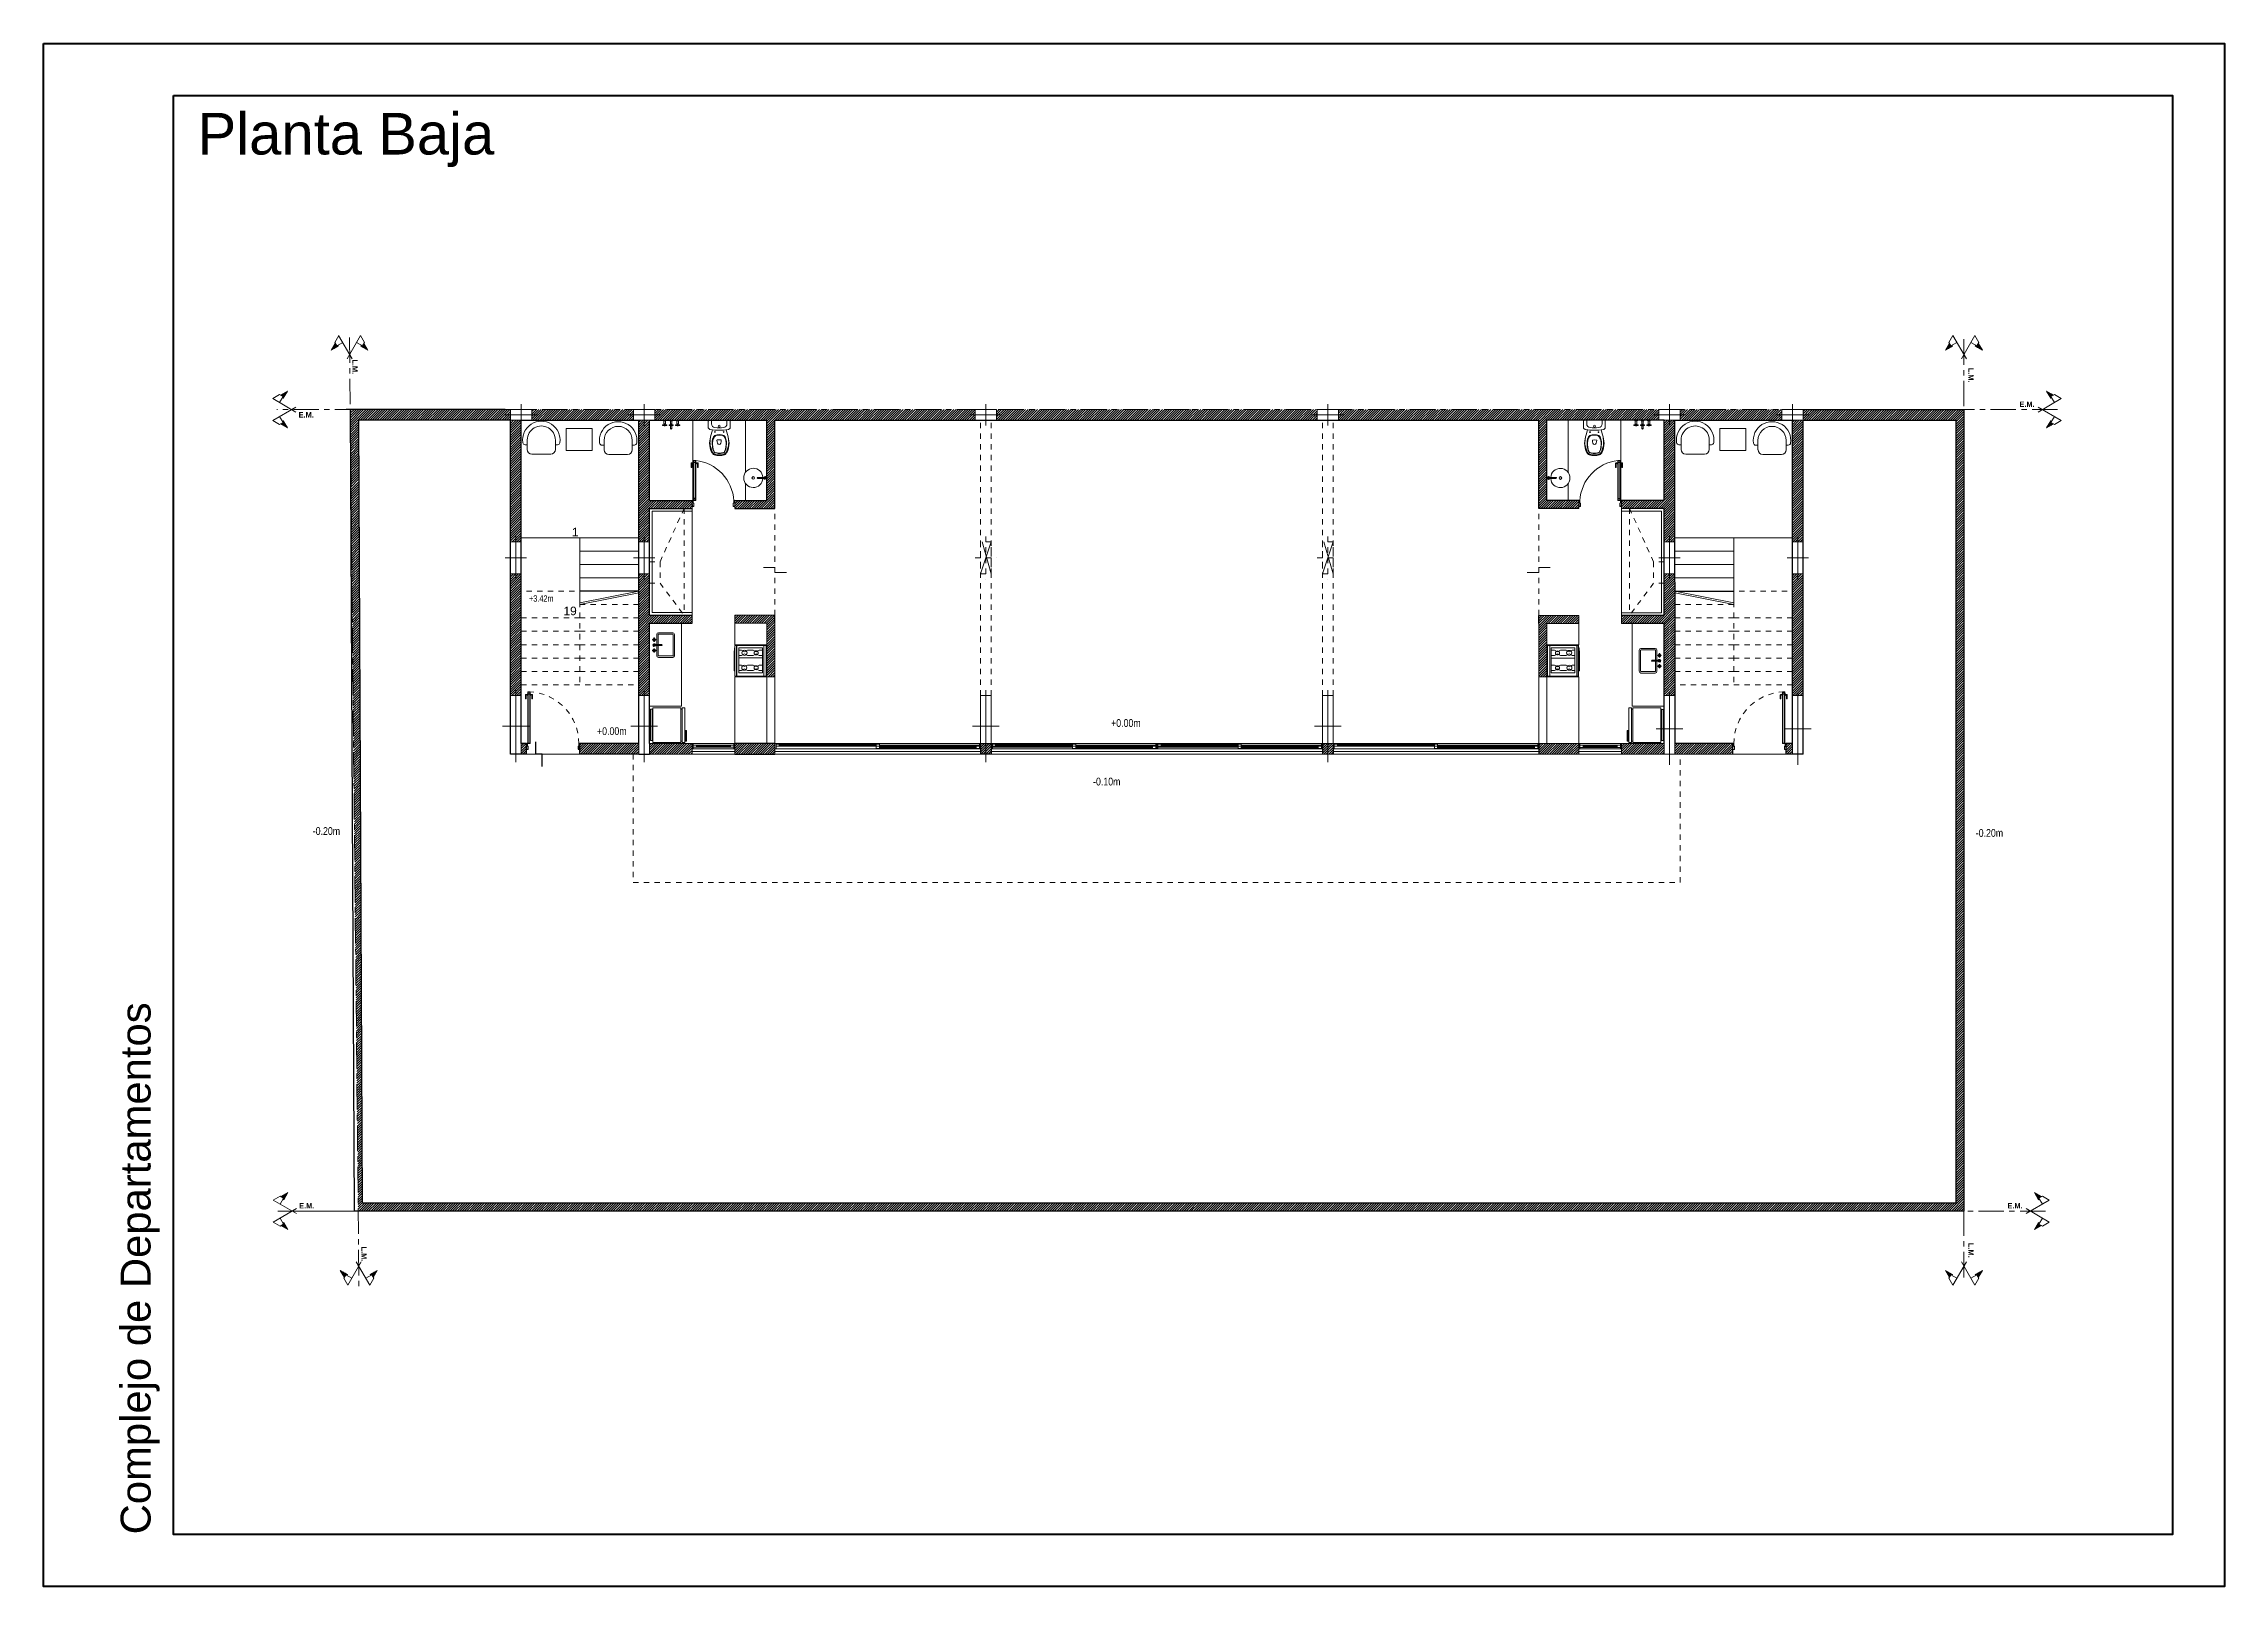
# Model space of a CAD drawing. Header units: millimetres. Extents: x 5985 to 6342, y 1020 to 1088.
# Drawn here: x 6091.73 to 6132.56, y 1055.51 to 1084.38 of the extents above; entities that cross this region are included whole.
import ezdxf

# ---------------------------------------------------------------- set-up
doc = ezdxf.new("R2010")
doc.units = ezdxf.units.MM
for name, pattern in [('CENTER', [50.8, 31.75, -6.35, 6.35, -6.35]), ('HIDDEN2', [4.7625, 3.175, -1.5875]), ('JIS_02_0.7', [1.35, 0.75, -0.6])]:
    doc.linetypes.add(name, pattern=pattern)
for name, color, linetype, lineweight in [('0.25', 251, 'Continuous', 25), ('02_CIVIL_EXIST', 18, 'Continuous', 30), ('07_CIVIL VISTAS MEDIA', 251, 'Continuous', 5), ('08_CIVIL VISTAS FINO', 143, 'Continuous', 9), ('09_CIVIL PROYECCIONES', 230, 'Continuous', 5), ('10_CIVIL EJES', 230, 'CENTER', 15), ('12_HATCH', 254, 'Continuous', 9), ('12_TEXTOS', 150, 'Continuous', 40), ('13_COTAS', 8, 'Continuous', 9), ('COLUMNA_REF', 3, 'Continuous', 9), ('COLUMNAS_EJES', 252, 'Continuous', 9), ('MISC MUEBLES', 143, 'Continuous', 9), ('MUROS', 131, 'Continuous', 9), ('PILAR_HORMIGON', 2, 'Continuous', 20)]:
    doc.layers.add(name, color=color, linetype=linetype, lineweight=lineweight)
doc.layers.add('Arbol-1', color=106, linetype='Continuous')
doc.layers.add('Paredes', color=250, linetype='Continuous')
doc.layers.get('13_COTAS').off()
doc.styles.add('JDS1', font='GOTHICB.TTF')
doc.styles.get("Standard").update_dxf_attribs({"font": 'arial.ttf'})
doc.styles.add('Swis721 BT', font='swiss.ttf')

msp = doc.modelspace()

# ---------------------------------------------------------------- texts
at = {"layer": '12_TEXTOS', "color": 18, "insert": (6094.613, 1083.085), "char_height": 0.7776, "attachment_point": 1, "style": 'Swis721 BT'}
msp.add_mtext_dynamic_manual_height_columns('Planta Baja', width=11.37319, gutter_width=10, heights=[0], dxfattribs=at)
at = {"layer": '12_TEXTOS', "color": 150, "char_height": 0.1, "width": 0.32371, "rotation": 270, "style": 'JDS1'}
for insert, attachment_point in [((6097.511, 1078.474), 7), ((6127.762, 1078.316), 7), ((6097.681, 1061.596), 9), ((6127.762, 1061.94), 7)]:
    msp.add_mtext('L.M.', dxfattribs=dict(at, insert=insert, attachment_point=attachment_point))
at = {"layer": '12_TEXTOS', "color": 150, "char_height": 0.1, "width": 0.32371, "style": 'JDS1'}
for insert, attachment_point in [((6096.467, 1077.486), 1), ((6128.681, 1077.585), 7), ((6096.476, 1062.585), 7), ((6128.456, 1062.585), 7)]:
    msp.add_mtext('{\\W0.877602; }E.M.', dxfattribs=dict(at, insert=insert, attachment_point=attachment_point))
at = {"layer": '12_TEXTOS', "char_height": 0.16, "style": 'Swis721 BT'}
for s, insert, attachment_point in [('1', (6101.62, 1075.322), 1), ('19', (6101.712, 1073.846), 3)]:
    msp.add_mtext_dynamic_manual_height_columns(s, width=4.74294, gutter_width=10, heights=[0], dxfattribs=dict(at, insert=insert, attachment_point=attachment_point))
at = {"layer": '12_TEXTOS', "char_height": 0.14374, "attachment_point": 3}
for s, insert in [('{\\fTechnic|b0|i0|c2|p2;+0.00m}', (6112.269, 1071.741)), ('{\\fTechnic|b0|i0|c2|p2;+0.00m}', (6102.645, 1071.589)), ('{\\fTechnic|b0|i0|c2|p2;-0.10m}', (6111.89, 1070.645)), ('{\\fTechnic|b0|i0|c2|p2;-0.20m}', (6097.282, 1069.72)), ('{\\fTechnic|b0|i0|c2|p2;-0.20m}', (6128.414, 1069.684))]:
    msp.add_mtext(s, dxfattribs=dict(at, insert=insert))
at = {"layer": '12_TEXTOS', "color": 18, "insert": (6093.174, 1056.487), "char_height": 0.55987, "attachment_point": 1, "rotation": 90, "style": 'Swis721 BT'}
msp.add_mtext_dynamic_manual_height_columns('Complejo de Departamentos', width=10.15474, gutter_width=10, heights=[0], dxfattribs=at)
at = {"layer": 'Paredes', "insert": (6101.279, 1074.059), "char_height": 0.11978, "attachment_point": 3}
msp.add_mtext('{\\fTechnic|b0|i0|c2|p2;+3.42m}', dxfattribs=at)

# ---------------------------------------------------------------- blocks, each defined once
blk = doc.blocks.new('PUERTA 1M')
at = {"layer": '09_CIVIL PROYECCIONES', "linetype": 'JIS_02_0.7', "ltscale": 0.1}
blk.add_arc((938.861, -15.112), 0.962, 179.4154, 266.9577, dxfattribs=at)
at = {"layer": 'MISC MUEBLES'}
for p, q in [((937.878, -14.998), (937.878, -15.029)), ((937.878, -15.029), (937.882, -15.029)), ((937.878, -15.073), (937.878, -15.102)), ((937.878, -15.073), (937.882, -15.073)), ((937.882, -14.998), (937.882, -15.029)), ((937.882, -15.073), (937.882, -15.102)), ((937.883, -14.994), (937.907, -14.994)), ((937.883, -14.997), (937.907, -14.997)), ((937.883, -15.103), (937.894, -15.103)), ((937.895, -15.102), (937.895, -15.059)), ((937.898, -15.102), (937.898, -15.059)), ((937.901, -15.053), (937.908, -15.053)), ((937.901, -15.057), (937.909, -15.057)), ((937.908, -15.053), (937.908, -14.998)), ((937.912, -15.054), (937.912, -14.998)), ((938.845, -15.054), (938.845, -14.998)), ((938.856, -15.057), (938.847, -15.057)), ((938.849, -15.053), (938.849, -14.998)), ((938.856, -15.053), (938.849, -15.053)), ((938.874, -14.994), (938.85, -14.994)), ((938.874, -14.997), (938.85, -14.997)), ((938.858, -15.102), (938.858, -15.059)), ((938.862, -15.102), (938.862, -15.059)), ((938.874, -15.103), (938.863, -15.103)), ((938.875, -14.998), (938.875, -15.029)), ((938.878, -15.029), (938.875, -15.029)), ((938.878, -15.073), (938.875, -15.073)), ((938.875, -15.073), (938.875, -15.102)), ((938.878, -14.998), (938.878, -15.029)), ((938.878, -15.073), (938.878, -15.102)), ((937.883, -15.107), (937.894, -15.107)), ((938.855, -15.107), (938.81, -15.107)), ((938.81, -15.107), (938.81, -16.073)), ((938.848, -15.114), (938.816, -15.114)), ((938.816, -15.114), (938.816, -16.073)), ((938.847, -15.115), (938.817, -15.115)), ((938.817, -15.115), (938.817, -15.144)), ((938.818, -16.033), (938.818, -15.115)), ((938.846, -15.115), (938.846, -16.033)), ((938.847, -15.144), (938.847, -15.115)), ((938.848, -15.114), (938.848, -16.073)), ((938.855, -15.107), (938.855, -16.073)), ((938.874, -15.107), (938.863, -15.107)), ((938.779, -15.941), (938.768, -15.941)), ((938.768, -15.941), (938.768, -16.021)), ((938.774, -16.026), (938.802, -16.026)), ((938.779, -16.021), (938.779, -15.941)), ((938.779, -16.016), (938.802, -16.016)), ((938.808, -16.005), (938.802, -16.005)), ((938.802, -16.005), (938.802, -16.037)), ((938.802, -16.037), (938.808, -16.037)), ((938.808, -16.037), (938.808, -16.005)), ((938.855, -16.073), (938.81, -16.073)), ((938.848, -16.066), (938.816, -16.066)), ((938.817, -16.065), (938.817, -16.036)), ((938.817, -16.036), (938.847, -16.036)), ((938.847, -16.065), (938.817, -16.065)), ((938.846, -16.033), (938.818, -16.033)), ((938.847, -16.036), (938.847, -16.065)), ((938.856, -16.037), (938.856, -16.005)), ((938.856, -16.005), (938.862, -16.005)), ((938.862, -16.037), (938.856, -16.037)), ((938.862, -16.005), (938.862, -16.037)), ((938.885, -16.016), (938.862, -16.016)), ((938.891, -16.026), (938.862, -16.026)), ((938.885, -16.021), (938.885, -15.941)), ((938.885, -15.941), (938.896, -15.941)), ((938.896, -15.941), (938.896, -16.021))]:
    blk.add_line(p, q, dxfattribs=at)
blk.add_circle((938.861, -15.112), 0.0036, dxfattribs=at)
for centre, radius, start, end in [((937.883, -14.998), 0.00448, 90, 180), ((937.883, -15.102), 0.00448, 180, 270), ((937.883, -14.998), 0.00112, 90, 180), ((937.883, -15.102), 0.00112, 180, 270), ((937.894, -15.102), 0.00448, 270, 0), ((937.894, -15.102), 0.00112, 270, 0), ((937.901, -15.059), 0.0056, 90, 180), ((937.901, -15.059), 0.00224, 90, 180), ((937.907, -14.998), 0.00448, 8.602, 90), ((937.907, -14.998), 0.00112, 8.602, 90), ((937.909, -15.054), 0.00224, 270, 8.602), ((938.85, -14.998), 0.00448, 90, 171.398), ((938.847, -15.054), 0.00224, 171.398, 270), ((938.85, -14.998), 0.00112, 90, 171.398), ((938.856, -15.059), 0.0056, 0, 90), ((938.856, -15.059), 0.00224, 0, 90), ((938.863, -15.102), 0.00448, 180, 270), ((938.863, -15.102), 0.00112, 180, 270), ((938.874, -14.998), 0.00448, 0, 90), ((938.874, -14.998), 0.00112, 0, 90), ((938.874, -15.102), 0.00112, 270, 0), ((938.874, -15.102), 0.00448, 270, 0), ((938.774, -16.021), 0.00537, 180, 0), ((938.891, -16.021), 0.00537, 180, 0)]:
    blk.add_arc(centre, radius, start, end, dxfattribs=at)
blk = doc.blocks.new('door80')
at = {"layer": 'MISC MUEBLES'}
for p, q in [((942.348, -50.287), (942.348, -50.206)), ((942.354, -50.201), (942.383, -50.201)), ((942.359, -50.206), (942.359, -50.287)), ((942.359, -50.212), (942.383, -50.212)), ((942.383, -50.19), (942.388, -50.19)), ((942.383, -50.222), (942.383, -50.19)), ((942.388, -50.19), (942.388, -50.222)), ((942.435, -50.154), (942.39, -50.154)), ((942.39, -50.902), (942.39, -50.154)), ((942.397, -50.902), (942.397, -50.154)), ((942.428, -50.161), (942.397, -50.161)), ((942.427, -50.162), (942.398, -50.162)), ((942.398, -50.162), (942.398, -50.192)), ((942.398, -50.192), (942.427, -50.192)), ((942.426, -50.194), (942.399, -50.194)), ((942.399, -50.194), (942.399, -50.863)), ((942.426, -50.863), (942.426, -50.194)), ((942.427, -50.192), (942.427, -50.162)), ((942.428, -50.902), (942.428, -50.154)), ((942.435, -50.902), (942.435, -50.154)), ((942.442, -50.19), (942.437, -50.19)), ((942.437, -50.19), (942.437, -50.222)), ((942.442, -50.222), (942.442, -50.19)), ((942.471, -50.201), (942.442, -50.201)), ((942.466, -50.212), (942.442, -50.212)), ((942.466, -50.206), (942.466, -50.287)), ((942.476, -50.287), (942.476, -50.206)), ((942.359, -50.287), (942.348, -50.287)), ((942.388, -50.222), (942.383, -50.222)), ((942.437, -50.222), (942.442, -50.222)), ((942.466, -50.287), (942.476, -50.287)), ((941.659, -50.936), (941.659, -50.907)), ((941.659, -50.936), (941.662, -50.936)), ((941.659, -51.011), (941.659, -50.98)), ((941.659, -50.98), (941.662, -50.98)), ((941.662, -50.936), (941.662, -50.907)), ((941.662, -51.011), (941.662, -50.98)), ((941.663, -50.903), (941.674, -50.903)), ((941.663, -50.906), (941.674, -50.906)), ((941.663, -51.012), (941.687, -51.012)), ((941.663, -51.015), (941.687, -51.015)), ((941.675, -50.907), (941.675, -50.95)), ((941.679, -50.907), (941.679, -50.95)), ((941.681, -50.953), (941.69, -50.953)), ((941.681, -50.956), (941.688, -50.956)), ((941.688, -50.956), (941.688, -51.011)), ((941.692, -50.955), (941.692, -51.011)), ((942.435, -50.902), (942.39, -50.902)), ((942.428, -50.895), (942.397, -50.895)), ((942.398, -50.894), (942.398, -50.865)), ((942.398, -50.865), (942.427, -50.865)), ((942.427, -50.894), (942.398, -50.894)), ((942.399, -50.863), (942.426, -50.863)), ((942.425, -50.955), (942.425, -51.011)), ((942.427, -50.865), (942.427, -50.894)), ((942.436, -50.953), (942.428, -50.953)), ((942.429, -50.956), (942.429, -51.011)), ((942.436, -50.956), (942.429, -50.956)), ((942.454, -51.012), (942.43, -51.012)), ((942.454, -51.015), (942.43, -51.015)), ((942.439, -50.907), (942.439, -50.95)), ((942.442, -50.907), (942.442, -50.95)), ((942.454, -50.903), (942.443, -50.903)), ((942.454, -50.906), (942.443, -50.906)), ((942.455, -50.936), (942.455, -50.907)), ((942.459, -50.936), (942.455, -50.936)), ((942.455, -51.011), (942.455, -50.98)), ((942.459, -50.98), (942.455, -50.98)), ((942.459, -50.936), (942.459, -50.907)), ((942.459, -51.011), (942.459, -50.98))]:
    blk.add_line(p, q, dxfattribs=at)
blk.add_circle((942.441, -50.897), 0.0036, dxfattribs=at)
for centre, radius, start, end in [((942.48, -50.952), 0.802, 96.4267, 176.831), ((942.354, -50.206), 0.00537, 0, 180), ((942.471, -50.206), 0.00537, 0, 180), ((941.663, -50.907), 0.00448, 90, 180), ((941.663, -51.011), 0.00448, 180, 270), ((941.663, -50.907), 0.00112, 90, 180), ((941.663, -51.011), 0.00112, 180, 270), ((941.674, -50.907), 0.00448, 0, 90), ((941.674, -50.907), 0.00112, 0, 90), ((941.681, -50.95), 0.0056, 180, 270), ((941.681, -50.95), 0.00224, 180, 270), ((941.687, -51.011), 0.00112, 270, 351.398), ((941.687, -51.011), 0.00448, 270, 351.398), ((941.69, -50.955), 0.00224, 351.398, 90), ((942.428, -50.955), 0.00224, 90, 188.602), ((942.43, -51.011), 0.00448, 188.602, 270), ((942.43, -51.011), 0.00112, 188.602, 270), ((942.436, -50.95), 0.00224, 270, 0), ((942.436, -50.95), 0.0056, 270, 0), ((942.443, -50.907), 0.00448, 90, 180), ((942.443, -50.907), 0.00112, 90, 180), ((942.454, -50.907), 0.00448, 0, 90), ((942.454, -50.907), 0.00112, 0, 90), ((942.454, -51.011), 0.00112, 270, 0), ((942.454, -51.011), 0.00448, 270, 0)]:
    blk.add_arc(centre, radius, start, end, dxfattribs=at)
blk = doc.blocks.new('cocina')
at = {"layer": 'MISC MUEBLES'}
for p, q in [((940.082, -50.737), (940.082, -50.354)), ((940.082, -50.354), (940.097, -50.354)), ((940.097, -50.295), (940.089, -50.295)), ((940.089, -50.295), (940.089, -50.354)), ((940.089, -50.354), (940.097, -50.354)), ((940.125, -50.249), (940.097, -50.249)), ((940.097, -50.249), (940.097, -50.843)), ((940.097, -50.354), (940.097, -50.295)), ((940.097, -50.354), (940.097, -50.737)), ((940.125, -50.843), (940.125, -50.249)), ((940.131, -50.843), (940.131, -50.249)), ((940.131, -50.249), (940.7, -50.249)), ((940.625, -50.295), (940.17, -50.295)), ((940.17, -50.295), (940.17, -50.777)), ((940.221, -50.342), (940.17, -50.342)), ((940.221, -50.443), (940.17, -50.443)), ((940.17, -50.491), (940.625, -50.491)), ((940.221, -50.342), (940.279, -50.373)), ((940.221, -50.443), (940.279, -50.413)), ((940.337, -50.342), (940.279, -50.373)), ((940.337, -50.443), (940.279, -50.413)), ((940.448, -50.342), (940.337, -50.342)), ((940.448, -50.443), (940.337, -50.443)), ((940.448, -50.342), (940.506, -50.373)), ((940.448, -50.443), (940.506, -50.413)), ((940.564, -50.342), (940.506, -50.373)), ((940.564, -50.443), (940.506, -50.413)), ((940.625, -50.342), (940.564, -50.342)), ((940.625, -50.443), (940.564, -50.443)), ((940.625, -50.777), (940.625, -50.295)), ((940.651, -50.843), (940.651, -50.249)), ((940.7, -50.249), (940.7, -50.843)), ((940.097, -50.737), (940.082, -50.737)), ((940.097, -50.843), (940.125, -50.843)), ((940.7, -50.843), (940.131, -50.843)), ((940.221, -50.629), (940.17, -50.629)), ((940.221, -50.73), (940.17, -50.73)), ((940.17, -50.777), (940.625, -50.777)), ((940.221, -50.629), (940.279, -50.659)), ((940.221, -50.73), (940.279, -50.699)), ((940.337, -50.629), (940.279, -50.659)), ((940.337, -50.73), (940.279, -50.699)), ((940.448, -50.629), (940.337, -50.629)), ((940.448, -50.73), (940.337, -50.73)), ((940.448, -50.629), (940.506, -50.659)), ((940.448, -50.73), (940.506, -50.699)), ((940.564, -50.629), (940.506, -50.659)), ((940.564, -50.73), (940.506, -50.699)), ((940.625, -50.629), (940.564, -50.629)), ((940.625, -50.73), (940.564, -50.73))]:
    blk.add_line(p, q, dxfattribs=at)
for centre, radius in [((940.28, -50.393), 0.0491), ((940.505, -50.393), 0.0395), ((940.276, -50.679), 0.0491), ((940.505, -50.68), 0.0395)]:
    blk.add_circle(centre, radius, dxfattribs=at)
blk = doc.blocks.new('Ejes de la columna')
at = {"layer": 'COLUMNAS_EJES'}
for p, q in [((0, -0.5), (0, 0.5)), ((-0.5, 0), (0.5, 0))]:
    blk.add_line(p, q, dxfattribs=at)
blk = doc.blocks.new('z')
at = {"layer": '0.25'}
for p, q in [((3164.395, 594.039), (3164.395, 594.114)), ((3164.395, 594.114), (3164.545, 594.114)), ((3164.245, 594.039), (3164.395, 594.039))]:
    blk.add_line(p, q, dxfattribs=at)

# ---------------------------------------------------------------- hatches: boundary and pattern name
at = {"layer": '07_CIVIL VISTAS MEDIA'}
h = msp.add_hatch(dxfattribs=at)
h.set_pattern_fill('ANSI31', color=18, scale=0.01)
h.paths.add_polyline_path([(6121.97, 1077.535), (6115.972, 1077.535), (6115.972, 1077.335), (6119.72, 1077.335), (6119.72, 1075.684), (6120.47, 1075.684), (6120.47, 1075.834), (6119.87, 1075.834), (6119.87, 1077.334), (6121.97, 1077.335)], flags=17)
h.paths.add_polyline_path([(6119.87, 1073.534), (6120.47, 1073.534), (6120.47, 1073.684), (6119.72, 1073.684), (6119.72, 1073.534), (6119.72, 1072.534), (6119.87, 1072.534)], flags=17)
h.paths.add_polyline_path([(6120.47, 1071.285), (6119.72, 1071.285), (6119.72, 1071.185), (6119.72, 1071.085), (6120.47, 1071.085)], flags=17)
h.paths.add_polyline_path([(6122.07, 1071.285), (6121.27, 1071.284), (6121.27, 1071.234), (6121.27, 1071.184), (6121.27, 1071.085), (6122.07, 1071.085)], flags=17)
h.paths.add_polyline_path([(6123.354, 1071.284), (6122.27, 1071.284), (6122.27, 1071.085), (6123.353, 1071.085)], flags=17)
h.paths.add_polyline_path([(6122.271, 1074.135), (6122.27, 1074.135), (6122.271, 1074.135), (6122.271, 1074.46), (6122.07, 1074.46), (6122.07, 1073.684), (6121.27, 1073.684), (6121.27, 1073.534), (6122.07, 1073.534), (6122.07, 1072.185), (6122.272, 1072.185)], flags=17)
h.paths.add_polyline_path([(6122.27, 1077.335), (6122.07, 1077.335), (6122.07, 1075.834), (6121.27, 1075.834), (6121.27, 1075.8), (6121.27, 1075.684), (6122.07, 1075.684), (6122.07, 1075.06), (6122.271, 1075.06)], flags=17)
h.paths.add_polyline_path([(6124.27, 1077.535), (6122.37, 1077.535), (6122.37, 1077.335), (6124.27, 1077.335)], flags=17)
h.paths.add_polyline_path([(6124.67, 1077.335), (6124.47, 1077.335), (6124.47, 1075.06), (6124.67, 1075.06)], flags=17)
h.paths.add_polyline_path([(6124.67, 1074.46), (6124.47, 1074.46), (6124.47, 1072.185), (6124.67, 1072.185)], flags=17)
h.paths.add_polyline_path([(6127.679, 1077.535), (6124.77, 1077.535), (6124.67, 1077.535), (6124.67, 1077.336), (6127.529, 1077.335), (6127.529, 1062.685), (6113.186, 1062.685), (6113.186, 1062.535), (6127.679, 1062.535)])
h.paths.add_polyline_path([(6124.47, 1071.284), (6124.354, 1071.284), (6124.354, 1071.084), (6124.57, 1071.084), (6124.57, 1071.086), (6124.47, 1071.086)], flags=17)
h.paths.add_polyline_path([(6113.137, 1079.306), (6113.137, 1078.981), (6113.356, 1078.981), (6113.356, 1079.306)], flags=9)
h.paths.add_polyline_path([(6113.189, 1061.972), (6113.189, 1061.646), (6113.408, 1061.646), (6113.408, 1061.972)], flags=9)
h.paths.add_polyline_path([(6094.335, 1081.858), (6100.177, 1081.858), (6100.177, 1083.543), (6094.335, 1083.543)], flags=9)
h.paths.add_polyline_path([(6127.77, 1069.468), (6128.468, 1069.468), (6128.468, 1069.765), (6127.77, 1069.765)], flags=9)
h.paths.add_polyline_path([(6096.637, 1069.505), (6097.335, 1069.505), (6097.335, 1069.801), (6096.637, 1069.801)], flags=9)
h.paths.add_polyline_path([(6101.966, 1071.373), (6102.699, 1071.373), (6102.699, 1071.67), (6101.966, 1071.67)], flags=9)
h.paths.add_polyline_path([(6111.297, 1070.429), (6111.943, 1070.429), (6111.943, 1070.726), (6111.297, 1070.726)], flags=9)
h.paths.add_polyline_path([(6111.59, 1071.526), (6112.323, 1071.526), (6112.323, 1071.822), (6111.59, 1071.822)], flags=9)
h.paths.add_polyline_path([(6100.701, 1073.879), (6101.323, 1073.879), (6101.323, 1074.127), (6100.701, 1074.127)], flags=9)
h.paths.add_polyline_path([(6101.435, 1073.594), (6101.759, 1073.594), (6101.759, 1073.94), (6101.435, 1073.94)], flags=9)
h.paths.add_polyline_path([(6101.559, 1075.069), (6101.761, 1075.069), (6101.761, 1075.416), (6101.559, 1075.416)], flags=9)
h.paths.add_polyline_path([(6127.709, 1061.976), (6127.709, 1061.662), (6127.928, 1061.662), (6127.928, 1061.976)], flags=9)
h.paths.add_polyline_path([(6127.709, 1078.352), (6127.709, 1078.038), (6127.928, 1078.038), (6127.928, 1078.352)], flags=9)
h.paths.add_polyline_path([(6097.627, 1061.916), (6097.627, 1061.602), (6097.846, 1061.602), (6097.846, 1061.916)], flags=9)
h.paths.add_polyline_path([(6096.474, 1062.531), (6096.8, 1062.531), (6096.8, 1062.75), (6096.474, 1062.75)], flags=9)
h.paths.add_polyline_path([(6097.457, 1078.51), (6097.457, 1078.196), (6097.676, 1078.196), (6097.676, 1078.51)], flags=9)
h.paths.add_polyline_path([(6096.465, 1077.33), (6096.79, 1077.33), (6096.79, 1077.549), (6096.465, 1077.549)], flags=9)
h.paths.add_polyline_path([(6128.454, 1062.531), (6128.779, 1062.531), (6128.779, 1062.75), (6128.454, 1062.75)], flags=9)
h.paths.add_polyline_path([(6128.679, 1077.531), (6129.005, 1077.531), (6129.005, 1077.75), (6128.679, 1077.75)], flags=9)
h = msp.add_hatch(dxfattribs=at)
h.set_pattern_fill('ANSI31', color=18, scale=0.01)
h.paths.add_polyline_path([(6100.672, 1077.335), (6100.472, 1077.335), (6100.472, 1075.06), (6100.672, 1075.06)], flags=17)
h.paths.add_polyline_path([(6100.472, 1077.535), (6097.472, 1077.535), (6097.473, 1077.42), (6097.622, 1062.535), (6113.186, 1062.535), (6113.186, 1062.685), (6097.695, 1062.686), (6097.624, 1077.335), (6100.472, 1077.335)])
h.paths.add_polyline_path([(6102.772, 1077.535), (6100.872, 1077.535), (6100.872, 1077.335), (6102.772, 1077.335)], flags=17)
h.paths.add_polyline_path([(6103.072, 1077.335), (6102.872, 1077.335), (6102.872, 1075.06), (6103.072, 1075.06), (6103.072, 1075.685), (6103.872, 1075.685), (6103.872, 1075.835), (6103.072, 1075.835)], flags=17)
h.paths.add_polyline_path([(6109.172, 1077.535), (6103.172, 1077.535), (6103.172, 1077.335), (6105.272, 1077.335), (6105.272, 1075.835), (6104.672, 1075.835), (6104.672, 1075.801), (6104.672, 1075.685), (6105.422, 1075.685), (6105.422, 1077.335), (6109.172, 1077.335)], flags=17)
h.paths.add_polyline_path([(6103.872, 1073.685), (6103.072, 1073.685), (6103.072, 1074.46), (6102.872, 1074.46), (6102.872, 1072.185), (6103.072, 1072.185), (6103.072, 1073.535), (6103.872, 1073.535)], flags=17)
h.paths.add_polyline_path([(6100.672, 1074.46), (6100.472, 1074.46), (6100.472, 1072.185), (6100.672, 1072.185)], flags=17)
h.paths.add_polyline_path([(6102.872, 1071.285), (6101.772, 1071.285), (6101.772, 1071.085), (6102.872, 1071.085)], flags=17)
h.paths.add_polyline_path([(6100.772, 1071.285), (6100.672, 1071.285), (6100.672, 1071.085), (6100.772, 1071.085)], flags=17)
h.paths.add_polyline_path([(6103.872, 1071.285), (6103.072, 1071.285), (6103.072, 1071.085), (6103.872, 1071.085)], flags=17)
h.paths.add_polyline_path([(6105.422, 1071.285), (6104.672, 1071.285), (6104.672, 1071.235), (6104.672, 1071.185), (6104.672, 1071.085), (6105.422, 1071.085)], flags=17)
h.paths.add_polyline_path([(6105.422, 1073.685), (6104.672, 1073.685), (6104.672, 1073.535), (6105.272, 1073.535), (6105.272, 1072.535), (6105.422, 1072.535), (6105.422, 1073.535)], flags=17)
h.paths.add_polyline_path([(6113.186, 1077.535), (6109.572, 1077.535), (6109.572, 1077.335), (6113.186, 1077.335)], flags=17)
h.paths.add_polyline_path([(6109.372, 1071.285), (6109.272, 1071.285), (6109.272, 1071.085), (6109.372, 1071.085)], flags=17)
h.paths.add_polyline_path([(6109.472, 1071.285), (6109.372, 1071.285), (6109.372, 1071.085), (6109.472, 1071.085)], flags=17)
h.paths.add_polyline_path([(6115.872, 1071.285), (6115.672, 1071.285), (6115.672, 1071.185), (6115.672, 1071.085), (6115.872, 1071.085)])
h.paths.add_polyline_path([(6115.572, 1077.535), (6113.186, 1077.535), (6113.186, 1077.335), (6115.572, 1077.335)])
at = {"layer": '12_HATCH', "linetype": 'ByBlock', "lineweight": 9}
h = msp.add_hatch(dxfattribs=at)
h.set_pattern_fill('LINE', color=256, scale=0.09375, angle=600, style=0)
h.set_pattern_definition([(240, (6146.994693, 656.451016), (0.0101487352, -0.005859375), [])])
h.paths.add_polyline_path([(6097.113, 1078.645), (6097.248, 1078.723), (6097.238, 1078.739), (6097.217, 1078.726), (6097.188, 1078.775)])
h = msp.add_hatch(dxfattribs=at)
h.set_pattern_fill('LINE', color=256, scale=0.09375, angle=600, style=0)
h.set_pattern_definition([(300, (6073.301274, 656.451016), (-0.0101487352, -0.005859375), [])])
h.paths.add_polyline_path([(6097.729, 1078.775), (6097.701, 1078.726), (6097.679, 1078.739), (6097.67, 1078.723), (6097.804, 1078.645)])
h = msp.add_hatch(dxfattribs=at)
h.set_pattern_fill('LINE', color=256, scale=0.09375, angle=600, style=0)
h.set_pattern_definition([(240, (6177.21505, 656.451016), (0.0101487352, -0.005859375), [])])
h.paths.add_polyline_path([(6127.333, 1078.645), (6127.468, 1078.723), (6127.459, 1078.739), (6127.437, 1078.726), (6127.409, 1078.775)])
h = msp.add_hatch(dxfattribs=at)
h.set_pattern_fill('LINE', color=256, scale=0.09375, angle=600, style=0)
h.set_pattern_definition([(300, (6103.521631, 656.451016), (-0.0101487352, -0.005859375), [])])
h.paths.add_polyline_path([(6127.949, 1078.775), (6127.921, 1078.726), (6127.9, 1078.739), (6127.89, 1078.723), (6128.025, 1078.645)])
h = msp.add_hatch(dxfattribs=at)
h.set_pattern_fill('LINE', color=256, scale=0.09375, angle=510, style=0)
h.set_pattern_definition([(210, (5675.290077, 1099.792735), (-0.005859375, 0.0101487352), [])])
h.paths.add_polyline_path([(6096.166, 1077.806), (6096.215, 1077.777), (6096.203, 1077.756), (6096.219, 1077.746), (6096.297, 1077.881)])
h = msp.add_hatch(dxfattribs=at)
h.set_pattern_fill('LINE', color=256, scale=0.09375, angle=690, style=0)
h.set_pattern_definition([(30, (6550.233358, 1053.377963), (0.005859375, -0.0101487352), [])])
h.paths.add_polyline_path([(6129.357, 1077.806), (6129.308, 1077.777), (6129.321, 1077.756), (6129.305, 1077.746), (6129.227, 1077.881)])
h = msp.add_hatch(dxfattribs=at)
h.set_pattern_fill('LINE', color=256, scale=0.09375, angle=510, style=0)
h.set_pattern_definition([(150, (5675.290077, 1026.099317), (-0.005859375, -0.0101487352), [])])
h.paths.add_polyline_path([(6096.297, 1077.19), (6096.219, 1077.324), (6096.203, 1077.315), (6096.215, 1077.293), (6096.166, 1077.265)])
h = msp.add_hatch(dxfattribs=at)
h.set_pattern_fill('LINE', color=256, scale=0.09375, angle=690, style=0)
h.set_pattern_definition([(330, (6550.233358, 1127.071382), (0.005859375, 0.0101487352), [])])
h.paths.add_polyline_path([(6129.227, 1077.19), (6129.305, 1077.324), (6129.321, 1077.315), (6129.308, 1077.293), (6129.357, 1077.265)])
h = msp.add_hatch(dxfattribs=at)
h.set_pattern_fill('LINE', color=256, scale=0.09375, angle=510, style=0)
h.set_pattern_definition([(150, (5675.299272, 1012.999314), (-0.005859375, -0.0101487352), [])])
h.paths.add_polyline_path([(6096.306, 1062.881), (6096.228, 1062.746), (6096.212, 1062.756), (6096.224, 1062.777), (6096.175, 1062.806)])
h = msp.add_hatch(dxfattribs=at)
h.set_pattern_fill('LINE', color=256, scale=0.09375, angle=690, style=0)
h.set_pattern_definition([(30, (6550.008018, 1038.377961), (0.005859375, -0.0101487352), [])])
h.paths.add_polyline_path([(6129.132, 1062.806), (6129.083, 1062.777), (6129.095, 1062.756), (6129.079, 1062.746), (6129.002, 1062.881)])
h = msp.add_hatch(dxfattribs=at)
h.set_pattern_fill('LINE', color=256, scale=0.09375, angle=510, style=0)
h.set_pattern_definition([(210, (5675.299272, 1086.692733), (-0.005859375, 0.0101487352), [])])
h.paths.add_polyline_path([(6096.175, 1062.265), (6096.224, 1062.293), (6096.212, 1062.315), (6096.228, 1062.324), (6096.306, 1062.19)])
h = msp.add_hatch(dxfattribs=at)
h.set_pattern_fill('LINE', color=256, scale=0.09375, angle=690, style=0)
h.set_pattern_definition([(330, (6550.008018, 1112.07138), (0.005859375, 0.0101487352), [])])
h.paths.add_polyline_path([(6129.002, 1062.19), (6129.079, 1062.324), (6129.095, 1062.315), (6129.083, 1062.293), (6129.132, 1062.265)])
h = msp.add_hatch(dxfattribs=at)
h.set_pattern_fill('LINE', color=256, scale=0.09375, angle=420, style=0)
h.set_pattern_definition([(120, (6121.789297, 1483.61919), (0.0101487352, 0.005859375), [])])
h.paths.add_polyline_path([(6097.362, 1061.295), (6097.39, 1061.344), (6097.411, 1061.331), (6097.421, 1061.348), (6097.286, 1061.425)])
h = msp.add_hatch(dxfattribs=at)
h.set_pattern_fill('LINE', color=256, scale=0.09375, angle=420, style=0)
h.set_pattern_definition([(60, (6048.095878, 1483.61919), (-0.0101487352, 0.005859375), [])])
h.paths.add_polyline_path([(6097.977, 1061.425), (6097.843, 1061.348), (6097.852, 1061.331), (6097.874, 1061.344), (6097.902, 1061.295)])
h = msp.add_hatch(dxfattribs=at)
h.set_pattern_fill('LINE', color=256, scale=0.09375, angle=600, style=0)
h.set_pattern_definition([(240, (6177.21505, 640.419279), (0.0101487352, -0.005859375), [])])
h.paths.add_polyline_path([(6127.333, 1061.426), (6127.468, 1061.348), (6127.459, 1061.332), (6127.437, 1061.344), (6127.409, 1061.295)])
h = msp.add_hatch(dxfattribs=at)
h.set_pattern_fill('LINE', color=256, scale=0.09375, angle=600, style=0)
h.set_pattern_definition([(300, (6103.521631, 640.419279), (-0.0101487352, -0.005859375), [])])
h.paths.add_polyline_path([(6127.949, 1061.295), (6127.921, 1061.344), (6127.9, 1061.332), (6127.89, 1061.348), (6128.025, 1061.426)])

# ---------------------------------------------------------------- linework, layer by layer
at = {"layer": '02_CIVIL_EXIST', "color": 18}
for p, q in [((6105.422, 1071.285), (6104.672, 1071.285)), ((6109.272, 1071.285), (6109.272, 1071.085)), ((6109.272, 1071.285), (6109.472, 1071.285)), ((6109.472, 1071.285), (6109.472, 1071.085)), ((6115.672, 1071.285), (6115.672, 1071.085)), ((6115.872, 1071.285), (6115.872, 1071.085)), ((6119.72, 1071.284), (6119.72, 1071.085)), ((6104.672, 1071.085), (6105.422, 1071.085)), ((6109.472, 1071.085), (6109.272, 1071.085))]:
    msp.add_line(p, q, dxfattribs=at)
at = {"layer": '02_CIVIL_EXIST', "lineweight": 40}
for points in [[(6091.732, 1084.382), (6132.556, 1084.382), (6132.556, 1055.514), (6091.732, 1055.514)], [(6094.162, 1083.41), (6131.584, 1083.41), (6131.584, 1056.486), (6094.162, 1056.486)]]:
    msp.add_lwpolyline(points, close=True, dxfattribs=at)
at = {"layer": '07_CIVIL VISTAS MEDIA'}
for p, q in [((6120.27, 1076.361), (6120.27, 1077.334)), ((6121.255, 1075.836), (6121.255, 1077.336)), ((6120.27, 1075.834), (6120.27, 1076.147)), ((6103.872, 1075.685), (6103.872, 1073.685)), ((6121.27, 1075.684), (6121.27, 1073.684)), ((6101.772, 1075.135), (6100.672, 1075.135)), ((6102.872, 1075.135), (6101.772, 1075.135)), ((6101.772, 1073.885), (6101.772, 1075.135)), ((6109.272, 1074.46), (6109.472, 1075.06)), ((6109.299, 1075.06), (6109.472, 1074.46)), ((6115.672, 1074.46), (6115.872, 1075.06)), ((6115.699, 1075.06), (6115.872, 1074.46)), ((6122.27, 1075.135), (6123.37, 1075.135)), ((6123.37, 1075.135), (6124.47, 1075.135)), ((6123.37, 1073.885), (6123.37, 1075.135)), ((6102.872, 1074.885), (6101.772, 1074.885)), ((6102.872, 1074.635), (6101.772, 1074.635)), ((6122.27, 1074.885), (6123.37, 1074.885)), ((6122.27, 1074.635), (6123.37, 1074.635)), ((6102.872, 1074.385), (6101.772, 1074.385)), ((6102.872, 1074.135), (6101.772, 1073.916)), ((6102.872, 1074.105), (6101.772, 1073.886)), ((6122.27, 1074.385), (6123.37, 1074.385)), ((6122.27, 1074.135), (6123.37, 1073.916)), ((6122.27, 1074.105), (6123.37, 1073.886)), ((6103.672, 1073.535), (6103.672, 1071.985)), ((6104.672, 1073.535), (6104.672, 1073.135)), ((6120.47, 1073.534), (6120.47, 1073.134)), ((6121.47, 1073.534), (6121.47, 1071.984)), ((6104.672, 1073.135), (6105.272, 1073.135)), ((6120.47, 1073.134), (6119.87, 1073.134)), ((6104.672, 1071.285), (6104.672, 1072.535)), ((6104.672, 1072.535), (6105.272, 1072.535)), ((6120.47, 1072.534), (6119.87, 1072.534)), ((6120.47, 1071.284), (6120.47, 1072.534)), ((6103.672, 1071.985), (6103.072, 1071.985)), ((6121.47, 1071.984), (6122.07, 1071.984)), ((6103.872, 1071.085), (6104.672, 1071.085)), ((6105.422, 1071.085), (6119.72, 1071.085)), ((6121.27, 1071.084), (6120.47, 1071.084))]:
    msp.add_line(p, q, dxfattribs=at)
at = {"layer": '08_CIVIL VISTAS FINO'}
for p, q in [((6101.772, 1071.085), (6100.772, 1071.085)), ((6109.272, 1071.135), (6105.422, 1071.135)), ((6109.272, 1071.135), (6105.422, 1071.135)), ((6112.572, 1071.135), (6109.472, 1071.135)), ((6112.572, 1071.135), (6109.472, 1071.135)), ((6115.672, 1071.135), (6112.572, 1071.135)), ((6115.672, 1071.135), (6112.572, 1071.135)), ((6119.722, 1071.135), (6115.872, 1071.135)), ((6119.722, 1071.135), (6115.872, 1071.135))]:
    msp.add_line(p, q, dxfattribs=at)
at = {"layer": '09_CIVIL PROYECCIONES', "linetype": 'JIS_02_0.7', "ltscale": 0.1}
for p, q in [((6109.272, 1072.185), (6109.272, 1077.335)), ((6109.472, 1072.185), (6109.472, 1077.335)), ((6115.672, 1072.185), (6115.672, 1077.335)), ((6115.872, 1072.185), (6115.872, 1077.335)), ((6103.272, 1074.685), (6103.722, 1075.685)), ((6103.722, 1075.685), (6103.722, 1073.685)), ((6105.422, 1073.685), (6105.422, 1075.685)), ((6119.72, 1073.684), (6119.72, 1075.684)), ((6121.87, 1074.684), (6121.42, 1075.684)), ((6121.42, 1075.684), (6121.42, 1073.684)), ((6109.472, 1075.06), (6109.272, 1075.06)), ((6109.272, 1075.06), (6109.272, 1074.46)), ((6109.372, 1075.16), (6109.372, 1074.36)), ((6109.472, 1074.46), (6109.472, 1075.06)), ((6109.472, 1075.06), (6109.472, 1075.06)), ((6115.872, 1075.06), (6115.672, 1075.06)), ((6115.672, 1075.06), (6115.672, 1074.46)), ((6115.772, 1075.16), (6115.772, 1074.36)), ((6115.872, 1074.46), (6115.872, 1075.06)), ((6115.872, 1075.06), (6115.872, 1075.06)), ((6103.072, 1074.685), (6103.272, 1074.685)), ((6103.272, 1074.685), (6103.272, 1074.285)), ((6109.172, 1074.76), (6109.572, 1074.76)), ((6115.572, 1074.76), (6115.972, 1074.76)), ((6121.87, 1074.684), (6121.87, 1074.284)), ((6122.07, 1074.684), (6121.87, 1074.684)), ((6103.072, 1074.285), (6103.272, 1074.285)), ((6103.272, 1074.285), (6103.722, 1073.685)), ((6109.272, 1074.46), (6109.472, 1074.46)), ((6115.672, 1074.46), (6115.872, 1074.46)), ((6121.87, 1074.284), (6121.42, 1073.684)), ((6122.07, 1074.284), (6121.87, 1074.284)), ((6102.77, 1071.084), (6102.77, 1068.684)), ((6122.369, 1068.685), (6122.37, 1071.084)), ((6102.77, 1068.684), (6122.369, 1068.684))]:
    msp.add_line(p, q, dxfattribs=at)
at = {"layer": '10_CIVIL EJES', "ltscale": 0.015}
for p, q in [((6097.458, 1078.885), (6097.636, 1061.085)), ((6127.679, 1078.849), (6127.679, 1061.209)), ((6113.185, 1077.535), (6096.096, 1077.535)), ((6129.431, 1077.535), (6113.185, 1077.535)), ((6129.206, 1062.535), (6113.185, 1062.535))]:
    msp.add_line(p, q, dxfattribs=at)
at = {"layer": '10_CIVIL EJES', "ltscale": 0.15}
msp.add_line((6113.185, 1062.535), (6096.116, 1062.535), dxfattribs=at)
at = {"layer": '12_HATCH', "linetype": 'ByBlock', "lineweight": 9}
for p, q in [((6097.113, 1078.645), (6097.188, 1078.775)), ((6097.113, 1078.645), (6097.248, 1078.723)), ((6097.182, 1078.792), (6097.257, 1078.922)), ((6097.219, 1078.726), (6097.182, 1078.792)), ((6097.219, 1078.726), (6097.332, 1078.791)), ((6097.25, 1078.723), (6097.241, 1078.739)), ((6097.506, 1078.486), (6097.254, 1078.922)), ((6097.412, 1078.486), (6097.663, 1078.922)), ((6097.703, 1078.726), (6097.591, 1078.791)), ((6097.741, 1078.792), (6097.666, 1078.922)), ((6097.804, 1078.645), (6097.67, 1078.723)), ((6097.673, 1078.723), (6097.682, 1078.739)), ((6097.703, 1078.726), (6097.741, 1078.792)), ((6097.804, 1078.645), (6097.729, 1078.775)), ((6127.333, 1078.645), (6127.409, 1078.775)), ((6127.333, 1078.645), (6127.468, 1078.723)), ((6127.399, 1078.792), (6127.474, 1078.922)), ((6127.437, 1078.726), (6127.399, 1078.792)), ((6127.437, 1078.726), (6127.55, 1078.791)), ((6127.468, 1078.723), (6127.459, 1078.739)), ((6127.726, 1078.486), (6127.474, 1078.922)), ((6127.632, 1078.486), (6127.884, 1078.922)), ((6127.921, 1078.726), (6127.809, 1078.791)), ((6127.959, 1078.792), (6127.884, 1078.922)), ((6127.89, 1078.723), (6127.9, 1078.739)), ((6128.025, 1078.645), (6127.89, 1078.723)), ((6127.921, 1078.726), (6127.959, 1078.792)), ((6128.025, 1078.645), (6127.949, 1078.775)), ((6096.15, 1077.815), (6096.02, 1077.74)), ((6096.215, 1077.777), (6096.15, 1077.815)), ((6096.215, 1077.777), (6096.15, 1077.665)), ((6096.297, 1077.881), (6096.166, 1077.806)), ((6096.219, 1077.746), (6096.203, 1077.756)), ((6096.297, 1077.881), (6096.219, 1077.746)), ((6129.227, 1077.881), (6129.357, 1077.806)), ((6129.227, 1077.881), (6129.305, 1077.746)), ((6129.305, 1077.746), (6129.321, 1077.756)), ((6129.308, 1077.777), (6129.374, 1077.815)), ((6129.308, 1077.777), (6129.373, 1077.665)), ((6129.374, 1077.815), (6129.503, 1077.74)), ((6096.456, 1077.488), (6096.02, 1077.74)), ((6096.456, 1077.582), (6096.02, 1077.331)), ((6096.215, 1077.293), (6096.15, 1077.406)), ((6129.068, 1077.488), (6129.503, 1077.74)), ((6129.068, 1077.582), (6129.503, 1077.331)), ((6129.308, 1077.293), (6129.373, 1077.406)), ((6096.15, 1077.256), (6096.02, 1077.331)), ((6096.215, 1077.293), (6096.15, 1077.256)), ((6096.297, 1077.19), (6096.166, 1077.265)), ((6096.219, 1077.324), (6096.203, 1077.315)), ((6096.297, 1077.19), (6096.219, 1077.324)), ((6129.227, 1077.19), (6129.305, 1077.324)), ((6129.227, 1077.19), (6129.357, 1077.265)), ((6129.305, 1077.324), (6129.321, 1077.315)), ((6129.308, 1077.293), (6129.374, 1077.256)), ((6129.374, 1077.256), (6129.503, 1077.331)), ((6096.159, 1062.815), (6096.029, 1062.74)), ((6096.465, 1062.488), (6096.029, 1062.74)), ((6096.224, 1062.777), (6096.159, 1062.815)), ((6096.224, 1062.777), (6096.159, 1062.665)), ((6096.306, 1062.881), (6096.175, 1062.806)), ((6096.228, 1062.746), (6096.212, 1062.756)), ((6096.306, 1062.881), (6096.228, 1062.746)), ((6128.842, 1062.488), (6129.278, 1062.74)), ((6129.002, 1062.881), (6129.132, 1062.806)), ((6129.002, 1062.881), (6129.079, 1062.746)), ((6129.079, 1062.746), (6129.095, 1062.756)), ((6129.083, 1062.777), (6129.148, 1062.815)), ((6129.083, 1062.777), (6129.148, 1062.665)), ((6129.148, 1062.815), (6129.278, 1062.74)), ((6096.465, 1062.582), (6096.029, 1062.331)), ((6096.159, 1062.256), (6096.029, 1062.331)), ((6096.224, 1062.293), (6096.159, 1062.406)), ((6096.224, 1062.293), (6096.159, 1062.256)), ((6096.306, 1062.19), (6096.175, 1062.265)), ((6096.228, 1062.324), (6096.212, 1062.315)), ((6096.306, 1062.19), (6096.228, 1062.324)), ((6128.842, 1062.582), (6129.278, 1062.331)), ((6129.002, 1062.19), (6129.079, 1062.324)), ((6129.002, 1062.19), (6129.132, 1062.265)), ((6129.079, 1062.324), (6129.095, 1062.315)), ((6129.083, 1062.293), (6129.148, 1062.406)), ((6129.083, 1062.293), (6129.148, 1062.256)), ((6129.148, 1062.256), (6129.278, 1062.331)), ((6097.286, 1061.425), (6097.362, 1061.295)), ((6097.286, 1061.425), (6097.421, 1061.348)), ((6097.679, 1061.584), (6097.427, 1061.149)), ((6097.585, 1061.584), (6097.837, 1061.149)), ((6097.977, 1061.425), (6097.843, 1061.348)), ((6097.977, 1061.425), (6097.902, 1061.295)), ((6127.333, 1061.426), (6127.409, 1061.295)), ((6127.333, 1061.426), (6127.468, 1061.348)), ((6127.726, 1061.585), (6127.474, 1061.149)), ((6127.632, 1061.585), (6127.884, 1061.149)), ((6128.025, 1061.426), (6127.89, 1061.348)), ((6128.025, 1061.426), (6127.949, 1061.295)), ((6097.39, 1061.344), (6097.352, 1061.279)), ((6097.352, 1061.279), (6097.427, 1061.149)), ((6097.39, 1061.344), (6097.502, 1061.279)), ((6097.421, 1061.348), (6097.411, 1061.331)), ((6097.874, 1061.344), (6097.761, 1061.279)), ((6097.912, 1061.279), (6097.837, 1061.149)), ((6097.843, 1061.348), (6097.852, 1061.331)), ((6097.874, 1061.344), (6097.912, 1061.279)), ((6127.437, 1061.344), (6127.399, 1061.279)), ((6127.399, 1061.279), (6127.474, 1061.149)), ((6127.437, 1061.344), (6127.55, 1061.279)), ((6127.468, 1061.348), (6127.459, 1061.332)), ((6127.921, 1061.344), (6127.809, 1061.279)), ((6127.959, 1061.279), (6127.884, 1061.149)), ((6127.89, 1061.348), (6127.9, 1061.332)), ((6127.921, 1061.344), (6127.959, 1061.279))]:
    msp.add_line(p, q, dxfattribs=at)
at = {"layer": 'Arbol-1', "color": 18}
for p, q in [((6123.354, 1071.284), (6122.272, 1071.284)), ((6123.353, 1071.085), (6123.354, 1071.284)), ((6102.872, 1071.085), (6103.072, 1071.085))]:
    msp.add_line(p, q, dxfattribs=at)
at = {"layer": 'COLUMNA_REF', "color": 18}
for p, q in [((6120.47, 1071.285), (6120.47, 1071.084)), ((6121.27, 1071.284), (6122.07, 1071.285)), ((6121.27, 1071.284), (6121.27, 1071.084))]:
    msp.add_line(p, q, dxfattribs=at)
at = {"layer": 'MISC MUEBLES'}
for p, q in [((6100.786, 1076.79), (6100.786, 1076.965)), ((6101.312, 1076.965), (6101.312, 1076.789)), ((6101.511, 1077.182), (6101.511, 1076.771)), ((6101.998, 1077.182), (6101.511, 1077.182)), ((6101.998, 1077.182), (6101.998, 1076.771)), ((6102.225, 1076.956), (6102.225, 1076.781)), ((6102.752, 1076.781), (6102.751, 1076.957)), ((6103.887, 1075.837), (6103.887, 1077.337)), ((6104.175, 1077.32), (6104.175, 1077.193)), ((6104.205, 1077.164), (6104.182, 1077.179)), ((6104.567, 1077.335), (6104.192, 1077.335)), ((6104.252, 1077.156), (6104.227, 1077.065)), ((6104.234, 1077.335), (6104.234, 1077.268)), ((6104.378, 1076.967), (6104.342, 1076.966)), ((6104.378, 1076.967), (6104.414, 1076.966)), ((6104.509, 1077.156), (6104.535, 1077.065)), ((6104.524, 1077.335), (6104.524, 1077.268)), ((6104.554, 1077.164), (6104.576, 1077.179)), ((6104.584, 1077.32), (6104.584, 1077.193)), ((6104.872, 1076.362), (6104.872, 1077.335)), ((6120.558, 1077.319), (6120.558, 1077.192)), ((6120.588, 1077.163), (6120.566, 1077.178)), ((6120.575, 1077.334), (6120.95, 1077.334)), ((6120.633, 1077.155), (6120.607, 1077.064)), ((6120.618, 1077.334), (6120.618, 1077.267)), ((6120.764, 1076.966), (6120.729, 1076.965)), ((6120.764, 1076.966), (6120.8, 1076.965)), ((6120.89, 1077.155), (6120.915, 1077.064)), ((6120.908, 1077.334), (6120.908, 1077.267)), ((6120.937, 1077.163), (6120.96, 1077.178)), ((6120.967, 1077.319), (6120.967, 1077.192)), ((6122.386, 1076.79), (6122.386, 1076.965)), ((6122.912, 1076.965), (6122.912, 1076.789)), ((6123.111, 1077.182), (6123.111, 1076.771)), ((6123.598, 1077.182), (6123.111, 1077.182)), ((6123.598, 1077.182), (6123.598, 1076.771)), ((6123.825, 1076.956), (6123.825, 1076.781)), ((6124.352, 1076.781), (6124.351, 1076.957)), ((6100.786, 1076.877), (6100.745, 1076.877)), ((6101.224, 1076.702), (6100.873, 1076.702)), ((6101.312, 1076.877), (6101.353, 1076.877)), ((6101.998, 1076.771), (6101.511, 1076.771)), ((6102.225, 1076.869), (6102.184, 1076.869)), ((6102.313, 1076.693), (6102.664, 1076.693)), ((6102.752, 1076.869), (6102.792, 1076.869)), ((6122.386, 1076.877), (6122.345, 1076.877)), ((6122.824, 1076.701), (6122.473, 1076.702)), ((6122.912, 1076.877), (6122.953, 1076.877)), ((6123.598, 1076.771), (6123.111, 1076.771)), ((6123.825, 1076.869), (6123.784, 1076.868)), ((6123.913, 1076.693), (6124.264, 1076.693)), ((6124.352, 1076.869), (6124.392, 1076.869)), ((6104.872, 1075.835), (6104.872, 1076.148)), ((6105.237, 1076.264), (6105.099, 1076.264)), ((6105.237, 1076.246), (6105.099, 1076.246)), ((6119.905, 1076.263), (6120.043, 1076.263)), ((6119.905, 1076.245), (6120.043, 1076.245)), ((6103.122, 1075.635), (6103.872, 1075.635)), ((6103.122, 1073.735), (6103.122, 1075.635)), ((6122.02, 1075.634), (6121.27, 1075.634)), ((6122.02, 1073.734), (6122.02, 1075.634)), ((6103.122, 1073.735), (6103.872, 1073.735)), ((6122.02, 1073.734), (6121.27, 1073.734)), ((6103.211, 1073.325), (6103.211, 1073.136)), ((6103.238, 1073.325), (6103.238, 1073.136)), ((6103.508, 1073.357), (6103.243, 1073.357)), ((6103.508, 1073.33), (6103.243, 1073.33)), ((6103.514, 1073.325), (6103.514, 1072.929)), ((6103.541, 1073.325), (6103.541, 1072.929)), ((6103.152, 1073.233), (6103.127, 1073.233)), ((6103.127, 1073.233), (6103.127, 1073.223)), ((6103.127, 1073.223), (6103.152, 1073.223)), ((6103.127, 1073.021), (6103.127, 1073.031)), ((6103.127, 1073.031), (6103.152, 1073.031)), ((6103.152, 1073.021), (6103.127, 1073.021)), ((6103.156, 1073.237), (6103.156, 1073.261)), ((6103.156, 1073.261), (6103.166, 1073.261)), ((6103.156, 1073.219), (6103.156, 1073.194)), ((6103.156, 1073.194), (6103.166, 1073.194)), ((6103.156, 1073.035), (6103.156, 1073.059)), ((6103.156, 1073.059), (6103.166, 1073.059)), ((6103.156, 1073.017), (6103.156, 1072.992)), ((6103.156, 1072.992), (6103.166, 1072.992)), ((6103.161, 1073.136), (6103.299, 1073.136)), ((6103.161, 1073.118), (6103.299, 1073.118)), ((6103.166, 1073.261), (6103.166, 1073.237)), ((6103.166, 1073.194), (6103.166, 1073.219)), ((6103.166, 1073.059), (6103.166, 1073.035)), ((6103.166, 1072.992), (6103.166, 1073.017)), ((6103.169, 1073.233), (6103.194, 1073.233)), ((6103.194, 1073.223), (6103.169, 1073.223)), ((6103.194, 1073.031), (6103.169, 1073.031)), ((6103.169, 1073.021), (6103.194, 1073.021)), ((6103.194, 1073.233), (6103.194, 1073.223)), ((6103.194, 1073.021), (6103.194, 1073.031)), ((6103.211, 1073.118), (6103.211, 1072.929)), ((6103.238, 1073.118), (6103.238, 1072.929)), ((6103.508, 1072.924), (6103.243, 1072.924)), ((6103.508, 1072.897), (6103.243, 1072.897)), ((6121.601, 1073.032), (6121.601, 1072.637)), ((6121.628, 1073.032), (6121.628, 1072.637)), ((6121.634, 1073.064), (6121.899, 1073.064)), ((6121.634, 1073.037), (6121.899, 1073.037)), ((6121.904, 1073.032), (6121.904, 1072.843)), ((6121.931, 1073.032), (6121.931, 1072.843)), ((6121.973, 1072.94), (6121.948, 1072.94)), ((6121.948, 1072.94), (6121.948, 1072.93)), ((6121.948, 1072.93), (6121.973, 1072.93)), ((6121.986, 1072.969), (6121.976, 1072.969)), ((6121.976, 1072.969), (6121.976, 1072.944)), ((6121.976, 1072.902), (6121.976, 1072.927)), ((6121.986, 1072.902), (6121.976, 1072.902)), ((6121.986, 1072.944), (6121.986, 1072.969)), ((6121.986, 1072.927), (6121.986, 1072.902)), ((6121.99, 1072.94), (6122.015, 1072.94)), ((6122.015, 1072.93), (6121.99, 1072.93)), ((6122.015, 1072.94), (6122.015, 1072.93)), ((6105.272, 1072.535), (6105.272, 1071.285)), ((6105.422, 1072.535), (6105.422, 1071.285)), ((6119.72, 1072.534), (6119.72, 1071.284)), ((6119.87, 1072.534), (6119.87, 1071.284)), ((6121.634, 1072.631), (6121.899, 1072.631)), ((6121.634, 1072.604), (6121.899, 1072.604)), ((6121.981, 1072.843), (6121.843, 1072.843)), ((6121.981, 1072.825), (6121.843, 1072.825)), ((6121.904, 1072.825), (6121.904, 1072.637)), ((6121.931, 1072.825), (6121.931, 1072.637)), ((6121.948, 1072.728), (6121.948, 1072.738)), ((6121.948, 1072.738), (6121.973, 1072.738)), ((6121.973, 1072.728), (6121.948, 1072.728)), ((6121.986, 1072.767), (6121.976, 1072.767)), ((6121.976, 1072.767), (6121.976, 1072.742)), ((6121.976, 1072.7), (6121.976, 1072.725)), ((6121.986, 1072.7), (6121.976, 1072.7)), ((6121.986, 1072.742), (6121.986, 1072.767)), ((6121.986, 1072.725), (6121.986, 1072.7)), ((6122.015, 1072.738), (6121.99, 1072.738)), ((6121.99, 1072.728), (6122.015, 1072.728)), ((6122.015, 1072.728), (6122.015, 1072.738)), ((6103.136, 1071.304), (6103.136, 1071.954)), ((6103.661, 1071.954), (6103.136, 1071.954)), ((6103.661, 1071.304), (6103.661, 1071.954)), ((6103.686, 1071.929), (6103.661, 1071.929)), ((6103.686, 1071.304), (6103.686, 1071.954)), ((6103.736, 1071.954), (6103.686, 1071.954)), ((6103.736, 1071.304), (6103.736, 1071.954)), ((6121.406, 1071.302), (6121.406, 1071.952)), ((6121.406, 1071.952), (6121.456, 1071.952)), ((6121.456, 1071.302), (6121.456, 1071.952)), ((6121.456, 1071.927), (6121.481, 1071.927)), ((6121.481, 1071.302), (6121.481, 1071.952)), ((6121.481, 1071.952), (6122.006, 1071.952)), ((6122.006, 1071.302), (6122.006, 1071.952)), ((6103.661, 1071.304), (6103.136, 1071.304)), ((6103.686, 1071.329), (6103.661, 1071.329)), ((6103.736, 1071.304), (6103.686, 1071.304)), ((6103.872, 1071.285), (6104.672, 1071.285)), ((6104.672, 1071.285), (6103.872, 1071.285)), ((6103.892, 1071.285), (6103.872, 1071.285)), ((6103.872, 1071.185), (6103.872, 1071.285)), ((6103.872, 1071.185), (6103.872, 1071.285)), ((6103.892, 1071.185), (6103.892, 1071.285)), ((6103.897, 1071.255), (6103.947, 1071.255)), ((6103.947, 1071.255), (6104.597, 1071.255)), ((6103.952, 1071.22), (6103.952, 1071.25)), ((6104.592, 1071.24), (6103.952, 1071.24)), ((6103.952, 1071.24), (6103.952, 1071.235)), ((6103.952, 1071.24), (6104.592, 1071.24)), ((6103.952, 1071.24), (6103.952, 1071.23)), ((6104.592, 1071.23), (6103.952, 1071.23)), ((6103.957, 1071.24), (6103.957, 1071.23)), ((6104.587, 1071.24), (6104.587, 1071.23)), ((6104.592, 1071.22), (6104.592, 1071.25)), ((6104.592, 1071.235), (6104.592, 1071.24)), ((6104.592, 1071.24), (6104.592, 1071.23)), ((6104.597, 1071.255), (6104.647, 1071.255)), ((6104.652, 1071.285), (6104.672, 1071.285)), ((6104.652, 1071.285), (6104.652, 1071.185)), ((6104.652, 1071.22), (6104.652, 1071.25)), ((6104.672, 1071.185), (6104.672, 1071.285)), ((6104.672, 1071.235), (6104.672, 1071.285)), ((6104.672, 1071.235), (6104.672, 1071.185)), ((6109.272, 1071.285), (6105.422, 1071.285)), ((6109.272, 1071.285), (6105.422, 1071.285)), ((6105.442, 1071.285), (6105.422, 1071.285)), ((6105.422, 1071.185), (6105.422, 1071.285)), ((6109.252, 1071.285), (6105.442, 1071.285)), ((6105.442, 1071.185), (6105.442, 1071.285)), ((6105.447, 1071.275), (6105.497, 1071.275)), ((6105.497, 1071.235), (6105.447, 1071.235)), ((6105.497, 1071.275), (6107.322, 1071.275)), ((6107.322, 1071.235), (6105.497, 1071.235)), ((6105.502, 1071.24), (6105.502, 1071.27)), ((6107.317, 1071.26), (6105.502, 1071.26)), ((6105.502, 1071.26), (6105.502, 1071.255)), ((6105.502, 1071.26), (6107.317, 1071.26)), ((6105.502, 1071.26), (6105.502, 1071.25)), ((6107.317, 1071.25), (6105.502, 1071.25)), ((6105.507, 1071.26), (6105.507, 1071.25)), ((6107.312, 1071.26), (6107.312, 1071.25)), ((6107.317, 1071.24), (6107.317, 1071.27)), ((6107.317, 1071.255), (6107.317, 1071.26)), ((6107.317, 1071.26), (6107.317, 1071.25)), ((6107.317, 1071.2), (6107.317, 1071.23)), ((6107.322, 1071.275), (6107.372, 1071.275)), ((6107.372, 1071.235), (6107.322, 1071.235)), ((6107.372, 1071.235), (6107.322, 1071.235)), ((6109.197, 1071.235), (6107.372, 1071.235)), ((6107.377, 1071.24), (6107.377, 1071.27)), ((6107.377, 1071.255), (6109.252, 1071.255)), ((6107.377, 1071.2), (6107.377, 1071.23)), ((6109.192, 1071.2), (6109.192, 1071.23)), ((6109.247, 1071.235), (6109.197, 1071.235)), ((6109.252, 1071.285), (6109.272, 1071.285)), ((6109.252, 1071.285), (6109.252, 1071.185)), ((6112.572, 1071.285), (6109.472, 1071.285)), ((6112.572, 1071.285), (6109.472, 1071.285)), ((6109.492, 1071.285), (6109.472, 1071.285)), ((6109.472, 1071.185), (6109.472, 1071.285)), ((6112.552, 1071.285), (6109.492, 1071.285)), ((6109.492, 1071.185), (6109.492, 1071.285)), ((6109.497, 1071.275), (6109.547, 1071.275)), ((6109.547, 1071.235), (6109.497, 1071.235)), ((6109.547, 1071.275), (6110.997, 1071.275)), ((6110.997, 1071.235), (6109.547, 1071.235)), ((6109.552, 1071.24), (6109.552, 1071.27)), ((6110.992, 1071.26), (6109.552, 1071.26)), ((6109.552, 1071.26), (6109.552, 1071.255)), ((6109.552, 1071.26), (6110.992, 1071.26)), ((6109.552, 1071.26), (6109.552, 1071.25)), ((6110.992, 1071.25), (6109.552, 1071.25)), ((6109.557, 1071.26), (6109.557, 1071.25)), ((6110.987, 1071.26), (6110.987, 1071.25)), ((6110.992, 1071.24), (6110.992, 1071.27)), ((6110.992, 1071.255), (6110.992, 1071.26)), ((6110.992, 1071.26), (6110.992, 1071.25)), ((6110.992, 1071.2), (6110.992, 1071.23)), ((6110.997, 1071.275), (6111.047, 1071.275)), ((6111.047, 1071.235), (6110.997, 1071.235)), ((6111.047, 1071.235), (6110.997, 1071.235)), ((6112.497, 1071.235), (6111.047, 1071.235)), ((6111.052, 1071.24), (6111.052, 1071.27)), ((6111.052, 1071.255), (6112.552, 1071.255)), ((6111.052, 1071.2), (6111.052, 1071.23)), ((6112.492, 1071.2), (6112.492, 1071.23)), ((6112.547, 1071.235), (6112.497, 1071.235)), ((6112.552, 1071.285), (6112.552, 1071.185)), ((6112.572, 1071.185), (6112.572, 1071.285)), ((6112.572, 1071.185), (6112.572, 1071.285)), ((6115.672, 1071.285), (6112.572, 1071.285)), ((6115.672, 1071.285), (6112.572, 1071.285)), ((6112.592, 1071.285), (6112.572, 1071.285)), ((6112.572, 1071.185), (6112.572, 1071.285)), ((6115.652, 1071.285), (6112.592, 1071.285)), ((6112.592, 1071.185), (6112.592, 1071.285)), ((6112.597, 1071.275), (6112.647, 1071.275)), ((6112.647, 1071.235), (6112.597, 1071.235)), ((6112.647, 1071.275), (6114.097, 1071.275)), ((6114.097, 1071.235), (6112.647, 1071.235)), ((6112.652, 1071.24), (6112.652, 1071.27)), ((6114.092, 1071.26), (6112.652, 1071.26)), ((6112.652, 1071.26), (6112.652, 1071.255)), ((6112.652, 1071.26), (6114.092, 1071.26)), ((6112.652, 1071.26), (6112.652, 1071.25)), ((6114.092, 1071.25), (6112.652, 1071.25)), ((6112.657, 1071.26), (6112.657, 1071.25)), ((6114.087, 1071.26), (6114.087, 1071.25)), ((6114.092, 1071.24), (6114.092, 1071.27)), ((6114.092, 1071.255), (6114.092, 1071.26)), ((6114.092, 1071.26), (6114.092, 1071.25)), ((6114.092, 1071.2), (6114.092, 1071.23)), ((6114.097, 1071.275), (6114.147, 1071.275)), ((6114.147, 1071.235), (6114.097, 1071.235)), ((6114.147, 1071.235), (6114.097, 1071.235)), ((6115.597, 1071.235), (6114.147, 1071.235)), ((6114.152, 1071.24), (6114.152, 1071.27)), ((6114.152, 1071.255), (6115.652, 1071.255)), ((6114.152, 1071.2), (6114.152, 1071.23)), ((6115.592, 1071.2), (6115.592, 1071.23)), ((6115.647, 1071.235), (6115.597, 1071.235)), ((6115.652, 1071.285), (6115.652, 1071.185)), ((6115.672, 1071.185), (6115.672, 1071.285)), ((6115.672, 1071.185), (6115.672, 1071.285)), ((6115.872, 1071.185), (6115.872, 1071.285)), ((6115.872, 1071.235), (6115.872, 1071.285)), ((6119.722, 1071.285), (6115.872, 1071.285)), ((6119.722, 1071.285), (6115.872, 1071.285)), ((6115.892, 1071.285), (6115.872, 1071.285)), ((6115.872, 1071.185), (6115.872, 1071.285)), ((6115.872, 1071.235), (6115.872, 1071.185)), ((6119.702, 1071.285), (6115.892, 1071.285)), ((6115.892, 1071.185), (6115.892, 1071.285)), ((6115.897, 1071.275), (6115.947, 1071.275)), ((6115.947, 1071.235), (6115.897, 1071.235)), ((6115.947, 1071.275), (6117.772, 1071.275)), ((6117.772, 1071.235), (6115.947, 1071.235)), ((6115.952, 1071.24), (6115.952, 1071.27)), ((6117.767, 1071.26), (6115.952, 1071.26)), ((6115.952, 1071.26), (6115.952, 1071.255)), ((6115.952, 1071.26), (6117.767, 1071.26)), ((6115.952, 1071.26), (6115.952, 1071.25)), ((6117.767, 1071.25), (6115.952, 1071.25)), ((6115.957, 1071.26), (6115.957, 1071.25)), ((6117.762, 1071.26), (6117.762, 1071.25)), ((6117.767, 1071.24), (6117.767, 1071.27)), ((6117.767, 1071.255), (6117.767, 1071.26)), ((6117.767, 1071.26), (6117.767, 1071.25)), ((6117.767, 1071.2), (6117.767, 1071.23)), ((6117.772, 1071.275), (6117.822, 1071.275)), ((6117.822, 1071.235), (6117.772, 1071.235)), ((6117.822, 1071.235), (6117.772, 1071.235)), ((6119.647, 1071.235), (6117.822, 1071.235)), ((6117.827, 1071.24), (6117.827, 1071.27)), ((6117.827, 1071.255), (6119.702, 1071.255)), ((6117.827, 1071.2), (6117.827, 1071.23)), ((6119.642, 1071.2), (6119.642, 1071.23)), ((6119.697, 1071.235), (6119.647, 1071.235)), ((6119.702, 1071.285), (6119.722, 1071.285)), ((6119.702, 1071.285), (6119.702, 1071.185)), ((6119.72, 1071.285), (6119.72, 1071.185)), ((6121.27, 1071.284), (6120.47, 1071.284)), ((6121.27, 1071.284), (6120.47, 1071.284)), ((6120.49, 1071.284), (6120.47, 1071.284)), ((6120.47, 1071.184), (6120.47, 1071.284)), ((6120.47, 1071.184), (6120.47, 1071.284)), ((6120.49, 1071.184), (6120.49, 1071.284)), ((6120.495, 1071.254), (6120.545, 1071.254)), ((6120.545, 1071.254), (6121.195, 1071.254)), ((6120.55, 1071.219), (6120.55, 1071.249)), ((6121.19, 1071.239), (6120.55, 1071.239)), ((6120.55, 1071.239), (6120.55, 1071.234)), ((6120.55, 1071.239), (6121.19, 1071.239)), ((6120.55, 1071.239), (6120.55, 1071.229)), ((6121.19, 1071.229), (6120.55, 1071.229)), ((6120.555, 1071.239), (6120.555, 1071.229)), ((6121.185, 1071.239), (6121.185, 1071.229)), ((6121.19, 1071.219), (6121.19, 1071.249)), ((6121.19, 1071.234), (6121.19, 1071.239)), ((6121.19, 1071.239), (6121.19, 1071.229)), ((6121.195, 1071.254), (6121.245, 1071.254)), ((6121.25, 1071.284), (6121.27, 1071.284)), ((6121.25, 1071.284), (6121.25, 1071.184)), ((6121.25, 1071.219), (6121.25, 1071.249)), ((6121.27, 1071.184), (6121.27, 1071.284)), ((6121.27, 1071.234), (6121.27, 1071.284)), ((6121.27, 1071.234), (6121.27, 1071.184)), ((6121.456, 1071.302), (6121.406, 1071.302)), ((6121.456, 1071.327), (6121.481, 1071.327)), ((6121.481, 1071.302), (6122.006, 1071.302)), ((6103.872, 1071.185), (6104.652, 1071.185)), ((6103.892, 1071.185), (6103.872, 1071.185)), ((6104.672, 1071.135), (6103.872, 1071.135)), ((6104.672, 1071.135), (6103.872, 1071.135)), ((6103.947, 1071.215), (6103.897, 1071.215)), ((6104.597, 1071.215), (6103.947, 1071.215)), ((6104.647, 1071.215), (6104.597, 1071.215)), ((6104.652, 1071.185), (6104.672, 1071.185)), ((6105.442, 1071.185), (6105.422, 1071.185)), ((6105.442, 1071.185), (6109.252, 1071.185)), ((6107.322, 1071.195), (6107.372, 1071.195)), ((6107.372, 1071.195), (6109.197, 1071.195)), ((6109.192, 1071.22), (6107.377, 1071.22)), ((6107.377, 1071.22), (6107.377, 1071.215)), ((6107.377, 1071.22), (6109.192, 1071.22)), ((6107.377, 1071.22), (6107.377, 1071.21)), ((6109.192, 1071.21), (6107.377, 1071.21)), ((6107.382, 1071.22), (6107.382, 1071.21)), ((6109.187, 1071.22), (6109.187, 1071.21)), ((6109.192, 1071.215), (6109.192, 1071.22)), ((6109.192, 1071.22), (6109.192, 1071.21)), ((6109.197, 1071.195), (6109.247, 1071.195)), ((6109.252, 1071.185), (6109.272, 1071.185)), ((6109.492, 1071.185), (6109.472, 1071.185)), ((6110.992, 1071.215), (6109.492, 1071.215)), ((6109.492, 1071.185), (6112.552, 1071.185)), ((6110.997, 1071.195), (6111.047, 1071.195)), ((6111.047, 1071.195), (6112.497, 1071.195)), ((6112.492, 1071.22), (6111.052, 1071.22)), ((6111.052, 1071.22), (6111.052, 1071.215)), ((6111.052, 1071.22), (6112.492, 1071.22)), ((6111.052, 1071.22), (6111.052, 1071.21)), ((6112.492, 1071.21), (6111.052, 1071.21)), ((6111.057, 1071.22), (6111.057, 1071.21)), ((6112.487, 1071.22), (6112.487, 1071.21)), ((6112.492, 1071.215), (6112.492, 1071.22)), ((6112.492, 1071.22), (6112.492, 1071.21)), ((6112.497, 1071.195), (6112.547, 1071.195)), ((6112.552, 1071.185), (6112.572, 1071.185)), ((6112.592, 1071.185), (6112.572, 1071.185)), ((6114.092, 1071.215), (6112.592, 1071.215)), ((6112.592, 1071.185), (6115.652, 1071.185)), ((6114.097, 1071.195), (6114.147, 1071.195)), ((6114.147, 1071.195), (6115.597, 1071.195)), ((6115.592, 1071.22), (6114.152, 1071.22)), ((6114.152, 1071.22), (6114.152, 1071.215)), ((6114.152, 1071.22), (6115.592, 1071.22)), ((6114.152, 1071.22), (6114.152, 1071.21)), ((6115.592, 1071.21), (6114.152, 1071.21)), ((6114.157, 1071.22), (6114.157, 1071.21)), ((6115.587, 1071.22), (6115.587, 1071.21)), ((6115.592, 1071.215), (6115.592, 1071.22)), ((6115.592, 1071.22), (6115.592, 1071.21)), ((6115.597, 1071.195), (6115.647, 1071.195)), ((6115.652, 1071.185), (6115.672, 1071.185)), ((6115.892, 1071.185), (6115.872, 1071.185)), ((6115.892, 1071.185), (6119.702, 1071.185)), ((6117.772, 1071.195), (6117.822, 1071.195)), ((6117.822, 1071.195), (6119.647, 1071.195)), ((6119.642, 1071.22), (6117.827, 1071.22)), ((6117.827, 1071.22), (6117.827, 1071.215)), ((6117.827, 1071.22), (6119.642, 1071.22)), ((6117.827, 1071.22), (6117.827, 1071.21)), ((6119.642, 1071.21), (6117.827, 1071.21)), ((6117.832, 1071.22), (6117.832, 1071.21)), ((6119.637, 1071.22), (6119.637, 1071.21)), ((6119.642, 1071.215), (6119.642, 1071.22)), ((6119.642, 1071.22), (6119.642, 1071.21)), ((6119.647, 1071.195), (6119.697, 1071.195)), ((6119.702, 1071.185), (6119.722, 1071.185)), ((6120.47, 1071.184), (6121.25, 1071.184)), ((6120.49, 1071.184), (6120.47, 1071.184)), ((6121.27, 1071.134), (6120.47, 1071.134)), ((6121.27, 1071.134), (6120.47, 1071.134)), ((6120.545, 1071.214), (6120.495, 1071.214)), ((6121.195, 1071.214), (6120.545, 1071.214)), ((6121.245, 1071.214), (6121.195, 1071.214)), ((6121.25, 1071.184), (6121.27, 1071.184)), ((6124.353, 1071.085), (6123.353, 1071.085))]:
    msp.add_line(p, q, dxfattribs=at)
for points in [[(6103.346, 1077.235), (6103.318, 1077.235), (6103.318, 1077.247), (6103.346, 1077.247)], [(6103.346, 1077.247), (6103.346, 1077.252), (6103.37, 1077.252), (6103.37, 1077.247)], [(6103.37, 1077.235), (6103.37, 1077.23), (6103.346, 1077.23), (6103.346, 1077.235)], [(6103.37, 1077.247), (6103.398, 1077.247), (6103.398, 1077.235), (6103.37, 1077.235)], [(6103.467, 1077.235), (6103.439, 1077.235), (6103.439, 1077.247), (6103.467, 1077.247)], [(6103.467, 1077.247), (6103.467, 1077.252), (6103.491, 1077.252), (6103.491, 1077.247)], [(6103.491, 1077.235), (6103.491, 1077.23), (6103.467, 1077.23), (6103.467, 1077.235)], [(6103.469, 1077.252), (6103.469, 1077.26)], [(6103.469, 1077.179), (6103.469, 1077.23)], [(6103.49, 1077.26), (6103.49, 1077.252)], [(6103.49, 1077.23), (6103.49, 1077.179)], [(6103.491, 1077.247), (6103.52, 1077.247), (6103.52, 1077.235), (6103.491, 1077.235)], [(6103.589, 1077.235), (6103.56, 1077.235), (6103.56, 1077.247), (6103.589, 1077.247)], [(6103.589, 1077.247), (6103.589, 1077.252), (6103.613, 1077.252), (6103.613, 1077.247)], [(6103.613, 1077.235), (6103.613, 1077.23), (6103.589, 1077.23), (6103.589, 1077.235)], [(6103.613, 1077.247), (6103.641, 1077.247), (6103.641, 1077.235), (6103.613, 1077.235)], [(6121.53, 1077.246), (6121.501, 1077.246), (6121.501, 1077.234), (6121.53, 1077.234)], [(6121.554, 1077.246), (6121.554, 1077.251), (6121.53, 1077.251), (6121.53, 1077.246)], [(6121.53, 1077.234), (6121.53, 1077.229), (6121.554, 1077.229), (6121.554, 1077.234)], [(6121.554, 1077.234), (6121.582, 1077.234), (6121.582, 1077.246), (6121.554, 1077.246)], [(6121.651, 1077.246), (6121.623, 1077.246), (6121.623, 1077.234), (6121.651, 1077.234)], [(6121.675, 1077.246), (6121.675, 1077.251), (6121.651, 1077.251), (6121.651, 1077.246)], [(6121.651, 1077.234), (6121.651, 1077.229), (6121.675, 1077.229), (6121.675, 1077.234)], [(6121.652, 1077.259), (6121.652, 1077.251)], [(6121.652, 1077.229), (6121.652, 1077.178)], [(6121.674, 1077.251), (6121.674, 1077.259)], [(6121.674, 1077.178), (6121.674, 1077.229)], [(6121.675, 1077.234), (6121.703, 1077.234), (6121.703, 1077.246), (6121.675, 1077.246)], [(6121.772, 1077.246), (6121.744, 1077.246), (6121.744, 1077.234), (6121.772, 1077.234)], [(6121.796, 1077.246), (6121.796, 1077.251), (6121.772, 1077.251), (6121.772, 1077.246)], [(6121.772, 1077.234), (6121.772, 1077.229), (6121.796, 1077.229), (6121.796, 1077.234)], [(6121.796, 1077.234), (6121.824, 1077.234), (6121.824, 1077.246), (6121.796, 1077.246)]]:
    msp.add_lwpolyline(points, dxfattribs=at)
for points in [[(6103.389, 1077.335), (6103.389, 1077.329), (6103.327, 1077.329), (6103.327, 1077.335)], [(6103.381, 1077.329), (6103.381, 1077.325), (6103.335, 1077.325), (6103.335, 1077.329)], [(6103.373, 1077.325), (6103.373, 1077.265), (6103.343, 1077.265), (6103.343, 1077.325)], [(6103.369, 1077.265), (6103.369, 1077.26), (6103.347, 1077.26), (6103.347, 1077.265)], [(6103.365, 1077.26), (6103.365, 1077.252), (6103.351, 1077.252), (6103.351, 1077.26)], [(6103.511, 1077.335), (6103.511, 1077.329), (6103.448, 1077.329), (6103.448, 1077.335)], [(6103.502, 1077.329), (6103.502, 1077.325), (6103.457, 1077.325), (6103.457, 1077.329)], [(6103.494, 1077.325), (6103.494, 1077.265), (6103.464, 1077.265), (6103.464, 1077.325)], [(6103.49, 1077.265), (6103.49, 1077.26), (6103.469, 1077.26), (6103.469, 1077.265)], [(6103.487, 1077.26), (6103.487, 1077.252), (6103.472, 1077.252), (6103.472, 1077.26)], [(6103.632, 1077.335), (6103.632, 1077.329), (6103.569, 1077.329), (6103.569, 1077.335)], [(6103.623, 1077.329), (6103.623, 1077.325), (6103.578, 1077.325), (6103.578, 1077.329)], [(6103.616, 1077.325), (6103.616, 1077.265), (6103.586, 1077.265), (6103.586, 1077.325)], [(6103.611, 1077.265), (6103.611, 1077.26), (6103.59, 1077.26), (6103.59, 1077.265)], [(6103.608, 1077.26), (6103.608, 1077.252), (6103.593, 1077.252), (6103.593, 1077.26)], [(6121.51, 1077.334), (6121.51, 1077.328), (6121.573, 1077.328), (6121.573, 1077.334)], [(6121.519, 1077.328), (6121.519, 1077.323), (6121.564, 1077.323), (6121.564, 1077.328)], [(6121.527, 1077.323), (6121.527, 1077.263), (6121.557, 1077.263), (6121.557, 1077.323)], [(6121.531, 1077.263), (6121.531, 1077.259), (6121.552, 1077.259), (6121.552, 1077.263)], [(6121.534, 1077.259), (6121.534, 1077.251), (6121.549, 1077.251), (6121.549, 1077.259)], [(6121.632, 1077.334), (6121.632, 1077.328), (6121.694, 1077.328), (6121.694, 1077.334)], [(6121.64, 1077.328), (6121.64, 1077.323), (6121.686, 1077.323), (6121.686, 1077.328)], [(6121.648, 1077.323), (6121.648, 1077.263), (6121.678, 1077.263), (6121.678, 1077.323)], [(6121.652, 1077.263), (6121.652, 1077.259), (6121.674, 1077.259), (6121.674, 1077.263)], [(6121.656, 1077.259), (6121.656, 1077.251), (6121.67, 1077.251), (6121.67, 1077.259)], [(6121.753, 1077.334), (6121.753, 1077.328), (6121.815, 1077.328), (6121.815, 1077.334)], [(6121.761, 1077.328), (6121.761, 1077.323), (6121.807, 1077.323), (6121.807, 1077.328)], [(6121.769, 1077.323), (6121.769, 1077.263), (6121.799, 1077.263), (6121.799, 1077.323)], [(6121.773, 1077.263), (6121.773, 1077.259), (6121.795, 1077.259), (6121.795, 1077.263)], [(6121.777, 1077.259), (6121.777, 1077.251), (6121.791, 1077.251), (6121.791, 1077.259)], [(6103.094, 1071.341), (6103.094, 1071.926), (6103.125, 1071.926), (6103.125, 1071.341)], [(6122.048, 1071.339), (6122.048, 1071.925), (6122.017, 1071.925), (6122.017, 1071.339)], [(6103.765, 1071.531), (6103.765, 1071.331), (6103.747, 1071.331), (6103.747, 1071.531)], [(6121.377, 1071.53), (6121.377, 1071.33), (6121.395, 1071.33), (6121.395, 1071.53)]]:
    msp.add_lwpolyline(points, close=True, dxfattribs=at)
for points in [[(6104.227, 1077.065, 0.058031), (6104.198, 1076.907, 0.099768), (6104.242, 1076.728, 0.155256), (6104.287, 1076.689, 0.093906), (6104.381, 1076.675, 0.093906)], [(6104.28, 1077.035, 0.02892), (6104.272, 1077.025, 0.156998), (6104.251, 1076.847, 0.072829), (6104.278, 1076.748, 0.204333), (6104.3, 1076.728, 0.080392), (6104.381, 1076.713)], [(6104.381, 1077.065, 0.121524), (6104.298, 1077.049, 0.060693)], [(6104.381, 1077.056, 0.08742), (6104.323, 1077.049, 0.121524)], [(6104.535, 1077.065, -0.058031), (6104.565, 1076.907, -0.099768), (6104.521, 1076.728, -0.155256), (6104.475, 1076.689, -0.093906), (6104.381, 1076.675, -0.093906)], [(6104.381, 1077.065, -0.121524), (6104.465, 1077.049, -0.060693)], [(6104.483, 1077.035, -0.02892), (6104.49, 1077.025, -0.156998), (6104.512, 1076.847, -0.072829), (6104.484, 1076.748, -0.204333), (6104.463, 1076.728, -0.080392), (6104.381, 1076.713)], [(6104.382, 1077.056, -0.08742), (6104.44, 1077.049, -0.121524)], [(6120.607, 1077.064, 0.058031), (6120.578, 1076.905, 0.099768), (6120.621, 1076.727, 0.155256), (6120.667, 1076.688, 0.093906), (6120.761, 1076.674, 0.093906)], [(6120.659, 1077.034, 0.02892), (6120.652, 1077.024, 0.156998), (6120.63, 1076.846, 0.072829), (6120.658, 1076.747, 0.204333), (6120.679, 1076.727, 0.080392), (6120.761, 1076.712)], [(6120.761, 1077.064, 0.121524), (6120.678, 1077.048, 0.060693)], [(6120.76, 1077.055, 0.08742), (6120.702, 1077.048, 0.121524)], [(6120.915, 1077.064, -0.058031), (6120.944, 1076.905, -0.099768), (6120.9, 1076.727, -0.155256), (6120.855, 1076.688, -0.093906), (6120.761, 1076.674, -0.093906)], [(6120.761, 1077.064, -0.121524), (6120.844, 1077.048, -0.060693)], [(6120.761, 1077.055, -0.08742), (6120.819, 1077.048, -0.121524)], [(6120.862, 1077.034, -0.02892), (6120.87, 1077.024, -0.156998), (6120.891, 1076.846, -0.072829), (6120.864, 1076.747, -0.204333), (6120.842, 1076.727, -0.080392), (6120.761, 1076.712)], [(6104.258, 1076.727, 0.122968), (6104.291, 1076.701, 0.092568), (6104.38, 1076.688, 0.093376)], [(6104.503, 1076.727, -0.122968), (6104.47, 1076.701, -0.092568), (6104.38, 1076.688, -0.093376)], [(6120.64, 1076.726, 0.122968), (6120.673, 1076.7, 0.092568), (6120.762, 1076.687, 0.093376)], [(6120.884, 1076.726, -0.122968), (6120.851, 1076.7, -0.092568), (6120.762, 1076.687, -0.093376)]]:
    msp.add_lwpolyline(points, format="xyb", dxfattribs=at)
for centre, radius in [((6103.358, 1077.241), 0.006), ((6103.479, 1077.241), 0.006), ((6103.601, 1077.241), 0.006), ((6104.301, 1077.114), 0.00743), ((6104.379, 1077.225), 0.02), ((6104.462, 1077.114), 0.00743), ((6120.68, 1077.113), 0.00743), ((6120.763, 1077.224), 0.02), ((6120.841, 1077.113), 0.00743), ((6121.542, 1077.24), 0.006), ((6121.663, 1077.24), 0.006), ((6121.784, 1077.24), 0.006), ((6105.017, 1076.255), 0.025), ((6120.125, 1076.254), 0.025), ((6103.161, 1073.228), 0.01), ((6103.161, 1073.026), 0.01), ((6121.981, 1072.935), 0.01), ((6121.981, 1072.733), 0.01)]:
    msp.add_circle(centre, radius, dxfattribs=at)
for centre, radius, start, end in [((6101.049, 1076.965), 0.351, 351.7367, 188.1631), ((6101.049, 1076.965), 0.263, 359.9499, 179.9499), ((6102.488, 1076.957), 0.351, 351.8369, 188.2633), ((6102.488, 1076.957), 0.263, 0.0501, 180.0501), ((6103.332, 1077.241), 0.0156, 337.3801, 22.6199), ((6103.385, 1077.241), 0.0156, 157.3801, 202.6199), ((6103.453, 1077.241), 0.0156, 337.3801, 22.6199), ((6103.479, 1077.19), 0.0109, 186.6686, 353.3314), ((6103.479, 1077.181), 0.0109, 188.2346, 351.7654), ((6103.506, 1077.241), 0.0156, 157.3801, 202.6199), ((6103.574, 1077.241), 0.0156, 337.3801, 22.6199), ((6103.627, 1077.241), 0.0156, 157.3801, 202.6199), ((6104.192, 1077.32), 0.017, 140.4696, 180), ((6104.192, 1077.193), 0.017, 180, 235.4915), ((6104.19, 1077.319), 0.0168, 83.451, 131.9108), ((6104.214, 1077.178), 0.017, 235.4915, 261.4564), ((6104.491, 1076.92), 0.285, 170.2891, 182.7115), ((6105.015, 1076.886), 0.809, 168.5301, 174.1535), ((6104.379, 1078.275), 1.127, 261.4564, 278.5436), ((6104.304, 1077.268), 0.07, 180, 265.7397), ((6104.545, 1076.887), 0.293, 156.8405, 172.9203), ((6104.348, 1076.977), 0.0764, 108.7508, 160.6658), ((6104.323, 1076.999), 0.0558, 115.8294, 139.7492), ((6104.379, 1078.275), 1.08, 265.7397, 274.2603), ((6104.342, 1076.961), 0.005, 91.9734, 179.8282), ((6104.528, 1076.961), 0.191, 179.8282, 196.8593), ((6104.227, 1076.961), 0.191, 343.1407, 0.1718), ((6104.413, 1076.961), 0.005, 0.1718, 88.0266), ((6104.415, 1076.977), 0.0764, 19.3342, 71.2492), ((6104.454, 1077.268), 0.07, 274.2603, 0), ((6104.44, 1076.999), 0.0558, 40.2508, 64.1706), ((6104.218, 1076.887), 0.293, 7.0797, 23.1595), ((6103.748, 1076.886), 0.809, 5.8465, 11.4699), ((6104.544, 1077.178), 0.017, 278.5436, 304.5085), ((6104.272, 1076.92), 0.285, 355.389, 9.7109), ((6104.569, 1077.319), 0.0168, 48.0892, 96.549), ((6104.567, 1077.193), 0.017, 304.5085, 0), ((6104.567, 1077.32), 0.017, 0, 39.5304), ((6120.575, 1077.319), 0.017, 140.4696, 180), ((6120.575, 1077.192), 0.017, 180, 235.4915), ((6120.573, 1077.318), 0.0168, 83.451, 131.9108), ((6120.87, 1076.919), 0.285, 170.2891, 184.611), ((6120.598, 1077.177), 0.017, 235.4915, 261.4564), ((6121.394, 1076.885), 0.809, 168.5301, 174.1535), ((6120.763, 1078.274), 1.127, 261.4564, 278.5436), ((6120.688, 1077.267), 0.07, 180, 265.7397), ((6120.924, 1076.886), 0.293, 156.8405, 172.9203), ((6120.727, 1076.976), 0.0764, 108.7508, 160.6658), ((6120.702, 1076.998), 0.0558, 115.8294, 139.7492), ((6120.763, 1078.274), 1.08, 265.7397, 274.2603), ((6120.729, 1076.96), 0.005, 91.9734, 179.8282), ((6120.915, 1076.96), 0.191, 179.8282, 196.8593), ((6120.614, 1076.96), 0.191, 343.1407, 0.1718), ((6120.8, 1076.96), 0.005, 0.1718, 88.0266), ((6120.794, 1076.976), 0.0764, 19.3342, 71.2492), ((6120.838, 1077.267), 0.07, 274.2603, 0), ((6120.82, 1076.998), 0.0558, 40.2508, 64.1706), ((6120.597, 1076.886), 0.293, 7.0797, 23.1595), ((6120.127, 1076.885), 0.809, 5.8465, 11.4699), ((6120.928, 1077.177), 0.017, 278.5436, 304.5085), ((6120.651, 1076.919), 0.285, 357.2885, 9.7109), ((6120.952, 1077.318), 0.0168, 48.0892, 96.549), ((6120.95, 1077.192), 0.017, 304.5085, 0), ((6120.95, 1077.319), 0.017, 0, 39.5304), ((6121.515, 1077.24), 0.0156, 337.3801, 22.6199), ((6121.568, 1077.24), 0.0156, 157.3801, 202.6199), ((6121.636, 1077.24), 0.0156, 337.3801, 22.6199), ((6121.663, 1077.189), 0.0109, 186.6686, 353.3314), ((6121.663, 1077.18), 0.0109, 188.2346, 351.7654), ((6121.689, 1077.24), 0.0156, 157.3801, 202.6199), ((6121.758, 1077.24), 0.0156, 337.3801, 22.6199), ((6121.81, 1077.24), 0.0156, 157.3801, 202.6199), ((6122.649, 1076.965), 0.351, 351.7367, 188.1631), ((6122.649, 1076.965), 0.263, 359.9499, 179.9499), ((6124.088, 1076.957), 0.351, 351.8369, 188.2633), ((6124.088, 1076.957), 0.263, 0.0501, 180.0501), ((6100.745, 1076.921), 0.0439, 188.1631, 269.9499), ((6100.873, 1076.79), 0.0878, 179.9499, 269.9499), ((6101.224, 1076.789), 0.0878, 269.9499, 359.9499), ((6101.353, 1076.921), 0.0439, 269.9499, 351.7367), ((6102.184, 1076.912), 0.0439, 188.2633, 270.0501), ((6102.313, 1076.781), 0.0878, 180.0501, 270.0501), ((6102.664, 1076.781), 0.0878, 270.0501, 0.0501), ((6102.792, 1076.913), 0.0439, 270.0501, 351.8369), ((6104.628, 1076.929), 0.422, 183.0211, 206.071), ((6104.358, 1076.8), 0.123, 207.5391, 216.6672), ((6104.603, 1076.892), 0.35, 174.9532, 203.9732), ((6104.312, 1076.763), 0.0321, 203.9732, 250.1669), ((6104.387, 1076.973), 0.255, 250.1669, 268.5519), ((6104.357, 1076.909), 0.0118, 196.8593, 200.5908), ((6104.378, 1076.917), 0.0346, 200.5908, 269.6445), ((6104.377, 1076.917), 0.0346, 270.3555, 339.4092), ((6104.374, 1076.973), 0.255, 271.4481, 289.8331), ((6104.399, 1076.909), 0.0118, 339.4092, 343.1407), ((6104.45, 1076.763), 0.0321, 289.8331, 336.0268), ((6104.16, 1076.892), 0.35, 336.0268, 5.0468), ((6104.405, 1076.8), 0.123, 323.3328, 332.4609), ((6104.135, 1076.929), 0.422, 333.929, 355.6986), ((6121.007, 1076.928), 0.422, 184.3014, 206.071), ((6120.737, 1076.799), 0.123, 207.5391, 216.6672), ((6120.982, 1076.891), 0.35, 174.9532, 203.9732), ((6120.692, 1076.762), 0.0321, 203.9732, 250.1669), ((6120.768, 1076.972), 0.255, 250.1669, 268.5519), ((6120.743, 1076.908), 0.0118, 196.8593, 200.5908), ((6120.765, 1076.916), 0.0346, 200.5908, 269.6445), ((6120.755, 1076.972), 0.255, 271.4481, 289.8331), ((6120.764, 1076.916), 0.0346, 270.3555, 339.4092), ((6120.785, 1076.908), 0.0118, 339.4092, 343.1407), ((6120.83, 1076.762), 0.0321, 289.8331, 336.0268), ((6120.539, 1076.891), 0.35, 336.0268, 5.0468), ((6120.784, 1076.799), 0.123, 323.3328, 332.4609), ((6120.514, 1076.928), 0.422, 333.929, 356.9789), ((6122.345, 1076.921), 0.0439, 188.1631, 269.9499), ((6122.473, 1076.79), 0.0878, 179.9499, 269.9499), ((6122.824, 1076.789), 0.0878, 269.9499, 359.9499), ((6122.953, 1076.921), 0.0439, 269.9499, 351.7367), ((6123.784, 1076.912), 0.0439, 188.2633, 270.0501), ((6123.913, 1076.781), 0.0878, 180.0501, 270.0501), ((6124.264, 1076.781), 0.0878, 270.0501, 0.0501), ((6124.392, 1076.913), 0.0439, 270.0501, 351.8369), ((6105.017, 1076.255), 0.18, 2.866, 357.134), ((6105.099, 1076.255), 0.009, 90, 270), ((6105.237, 1076.255), 0.026, 200.2522, 159.7478), ((6105.237, 1076.255), 0.019, 208.2737, 151.7263), ((6105.237, 1076.255), 0.009, 270, 90), ((6119.905, 1076.254), 0.026, 20.2522, 339.7478), ((6119.905, 1076.254), 0.019, 28.2737, 331.7263), ((6119.905, 1076.254), 0.009, 90, 270), ((6120.125, 1076.254), 0.18, 182.866, 177.134), ((6120.043, 1076.254), 0.009, 270, 90), ((6103.243, 1073.325), 0.0324, 90, 180), ((6103.243, 1073.325), 0.00541, 90, 180), ((6103.508, 1073.325), 0.0324, 0, 90), ((6103.508, 1073.325), 0.00541, 0, 90), ((6103.161, 1073.228), 0.026, 101.0875, 168.9125), ((6103.161, 1073.228), 0.026, 191.0875, 258.9125), ((6103.161, 1073.127), 0.026, 20.2522, 339.7478), ((6103.161, 1073.026), 0.026, 101.0875, 168.9125), ((6103.161, 1073.026), 0.026, 191.0875, 258.9125), ((6103.161, 1073.228), 0.019, 105.2575, 164.7425), ((6103.161, 1073.228), 0.019, 195.2575, 254.7425), ((6103.161, 1073.127), 0.019, 28.2737, 331.7263), ((6103.161, 1073.026), 0.019, 105.2575, 164.7425), ((6103.161, 1073.026), 0.019, 195.2575, 254.7425), ((6103.161, 1073.228), 0.0125, 113.5782, 156.4218), ((6103.161, 1073.228), 0.0125, 203.5782, 246.4218), ((6103.161, 1073.026), 0.0125, 113.5782, 156.4218), ((6103.161, 1073.026), 0.0125, 203.5782, 246.4218), ((6103.161, 1073.127), 0.009, 90, 270), ((6103.161, 1073.228), 0.026, 11.0875, 78.9125), ((6103.161, 1073.228), 0.019, 15.2575, 74.7425), ((6103.161, 1073.228), 0.0125, 23.5782, 66.4218), ((6103.161, 1073.228), 0.0125, 293.5782, 336.4218), ((6103.161, 1073.228), 0.019, 285.2575, 344.7425), ((6103.161, 1073.228), 0.026, 281.0875, 348.9125), ((6103.161, 1073.026), 0.026, 11.0875, 78.9125), ((6103.161, 1073.026), 0.019, 15.2575, 74.7425), ((6103.161, 1073.026), 0.0125, 23.5782, 66.4218), ((6103.161, 1073.026), 0.0125, 293.5782, 336.4218), ((6103.161, 1073.026), 0.019, 285.2575, 344.7425), ((6103.161, 1073.026), 0.026, 281.0875, 348.9125), ((6103.243, 1072.929), 0.0324, 180, 270), ((6103.243, 1072.929), 0.00541, 180, 270), ((6103.299, 1073.127), 0.009, 270, 90), ((6103.508, 1072.929), 0.0324, 270, 0), ((6103.508, 1072.929), 0.00541, 270, 0), ((6121.634, 1073.032), 0.0324, 90, 180), ((6121.634, 1073.032), 0.00541, 90, 180), ((6121.899, 1073.032), 0.0324, 0, 90), ((6121.899, 1073.032), 0.00541, 0, 90), ((6121.981, 1072.935), 0.026, 101.0875, 168.9125), ((6121.981, 1072.935), 0.026, 191.0875, 258.9125), ((6121.981, 1072.834), 0.026, 200.2522, 159.7478), ((6121.981, 1072.935), 0.019, 105.2575, 164.7425), ((6121.981, 1072.935), 0.019, 195.2575, 254.7425), ((6121.981, 1072.935), 0.0125, 113.5782, 156.4218), ((6121.981, 1072.935), 0.0125, 203.5782, 246.4218), ((6121.981, 1072.935), 0.026, 11.0875, 78.9125), ((6121.981, 1072.935), 0.019, 15.2575, 74.7425), ((6121.981, 1072.935), 0.0125, 23.5782, 66.4218), ((6121.981, 1072.935), 0.0125, 293.5782, 336.4218), ((6121.981, 1072.935), 0.019, 285.2575, 344.7425), ((6121.981, 1072.935), 0.026, 281.0875, 348.9125), ((6121.634, 1072.637), 0.0324, 180, 270), ((6121.634, 1072.637), 0.00541, 180, 270), ((6121.843, 1072.834), 0.009, 90, 270), ((6121.899, 1072.637), 0.0324, 270, 0), ((6121.899, 1072.637), 0.00541, 270, 0), ((6121.981, 1072.733), 0.026, 101.0875, 168.9125), ((6121.981, 1072.733), 0.026, 191.0875, 258.9125), ((6121.981, 1072.733), 0.019, 105.2575, 164.7425), ((6121.981, 1072.733), 0.019, 195.2575, 254.7425), ((6121.981, 1072.834), 0.019, 208.2737, 151.7263), ((6121.981, 1072.733), 0.0125, 113.5782, 156.4218), ((6121.981, 1072.733), 0.0125, 203.5782, 246.4218), ((6121.981, 1072.834), 0.009, 270, 90), ((6121.981, 1072.733), 0.026, 11.0875, 78.9125), ((6121.981, 1072.733), 0.019, 15.2575, 74.7425), ((6121.981, 1072.733), 0.0125, 23.5782, 66.4218), ((6121.981, 1072.733), 0.0125, 293.5782, 336.4218), ((6121.981, 1072.733), 0.019, 285.2575, 344.7425), ((6121.981, 1072.733), 0.026, 281.0875, 348.9125), ((6103.897, 1071.25), 0.005, 90, 180), ((6103.947, 1071.25), 0.005, 0, 90), ((6104.597, 1071.25), 0.005, 90, 180), ((6104.647, 1071.25), 0.005, 0, 90), ((6105.447, 1071.27), 0.005, 90, 180), ((6105.447, 1071.24), 0.005, 180, 270), ((6105.497, 1071.27), 0.005, 0, 90), ((6105.497, 1071.24), 0.005, 270, 0), ((6107.322, 1071.27), 0.005, 90, 180), ((6107.322, 1071.24), 0.005, 180, 270), ((6107.322, 1071.23), 0.005, 90, 180), ((6107.372, 1071.27), 0.005, 0, 90), ((6107.372, 1071.24), 0.005, 270, 0), ((6107.372, 1071.23), 0.005, 0, 90), ((6109.197, 1071.23), 0.005, 90, 180), ((6109.247, 1071.23), 0.005, 0, 90), ((6109.497, 1071.27), 0.005, 90, 180), ((6109.497, 1071.24), 0.005, 180, 270), ((6109.547, 1071.27), 0.005, 0, 90), ((6109.547, 1071.24), 0.005, 270, 0), ((6110.997, 1071.27), 0.005, 90, 180), ((6110.997, 1071.24), 0.005, 180, 270), ((6110.997, 1071.23), 0.005, 90, 180), ((6111.047, 1071.27), 0.005, 0, 90), ((6111.047, 1071.24), 0.005, 270, 0), ((6111.047, 1071.23), 0.005, 0, 90), ((6112.497, 1071.23), 0.005, 90, 180), ((6112.547, 1071.23), 0.005, 0, 90), ((6112.597, 1071.27), 0.005, 90, 180), ((6112.597, 1071.24), 0.005, 180, 270), ((6112.647, 1071.27), 0.005, 0, 90), ((6112.647, 1071.24), 0.005, 270, 0), ((6114.097, 1071.27), 0.005, 90, 180), ((6114.097, 1071.24), 0.005, 180, 270), ((6114.097, 1071.23), 0.005, 90, 180), ((6114.147, 1071.27), 0.005, 0, 90), ((6114.147, 1071.24), 0.005, 270, 0), ((6114.147, 1071.23), 0.005, 0, 90), ((6115.597, 1071.23), 0.005, 90, 180), ((6115.647, 1071.23), 0.005, 0, 90), ((6115.897, 1071.27), 0.005, 90, 180), ((6115.897, 1071.24), 0.005, 180, 270), ((6115.947, 1071.27), 0.005, 0, 90), ((6115.947, 1071.24), 0.005, 270, 0), ((6117.772, 1071.27), 0.005, 90, 180), ((6117.772, 1071.24), 0.005, 180, 270), ((6117.772, 1071.23), 0.005, 90, 180), ((6117.822, 1071.27), 0.005, 0, 90), ((6117.822, 1071.24), 0.005, 270, 0), ((6117.822, 1071.23), 0.005, 0, 90), ((6119.647, 1071.23), 0.005, 90, 180), ((6119.697, 1071.23), 0.005, 0, 90), ((6120.495, 1071.249), 0.005, 90, 180), ((6120.545, 1071.249), 0.005, 0, 90), ((6121.195, 1071.249), 0.005, 90, 180), ((6121.245, 1071.249), 0.005, 0, 90), ((6103.897, 1071.22), 0.005, 180, 270), ((6103.947, 1071.22), 0.005, 270, 0), ((6104.597, 1071.22), 0.005, 180, 270), ((6104.647, 1071.22), 0.005, 270, 0), ((6107.322, 1071.2), 0.005, 180, 270), ((6107.372, 1071.2), 0.005, 270, 0), ((6109.197, 1071.2), 0.005, 180, 270), ((6109.247, 1071.2), 0.005, 270, 0), ((6110.997, 1071.2), 0.005, 180, 270), ((6111.047, 1071.2), 0.005, 270, 0), ((6112.497, 1071.2), 0.005, 180, 270), ((6112.547, 1071.2), 0.005, 270, 0), ((6114.097, 1071.2), 0.005, 180, 270), ((6114.147, 1071.2), 0.005, 270, 0), ((6115.597, 1071.2), 0.005, 180, 270), ((6115.647, 1071.2), 0.005, 270, 0), ((6117.772, 1071.2), 0.005, 180, 270), ((6117.822, 1071.2), 0.005, 270, 0), ((6119.647, 1071.2), 0.005, 180, 270), ((6119.697, 1071.2), 0.005, 270, 0), ((6120.495, 1071.219), 0.005, 180, 270), ((6120.545, 1071.219), 0.005, 270, 0), ((6121.195, 1071.219), 0.005, 180, 270), ((6121.245, 1071.219), 0.005, 270, 0)]:
    msp.add_arc(centre, radius, start, end, dxfattribs=at)
at = {"layer": 'MUROS', "color": 18}
for p, q in [((6103.872, 1075.835), (6103.872, 1075.685)), ((6104.672, 1075.835), (6104.672, 1075.685)), ((6120.47, 1075.834), (6120.47, 1075.684)), ((6121.27, 1075.834), (6121.27, 1075.684)), ((6105.208, 1074.582), (6105.422, 1074.582)), ((6105.422, 1074.582), (6105.422, 1074.486)), ((6119.934, 1074.581), (6119.72, 1074.581)), ((6119.72, 1074.581), (6119.72, 1074.485)), ((6105.636, 1074.486), (6105.422, 1074.486)), ((6119.506, 1074.485), (6119.72, 1074.485)), ((6103.872, 1073.685), (6103.872, 1073.535)), ((6104.672, 1073.685), (6105.422, 1073.685)), ((6104.672, 1073.685), (6104.672, 1073.535)), ((6120.47, 1073.684), (6119.72, 1073.684)), ((6120.47, 1073.684), (6120.47, 1073.534)), ((6121.27, 1073.684), (6121.27, 1073.534)), ((6104.672, 1073.535), (6105.272, 1073.535)), ((6105.272, 1073.535), (6104.672, 1073.535)), ((6105.272, 1072.535), (6105.272, 1073.535)), ((6105.422, 1072.535), (6105.422, 1073.535)), ((6119.72, 1072.534), (6119.72, 1073.534)), ((6120.47, 1073.534), (6119.87, 1073.534)), ((6119.87, 1073.534), (6120.47, 1073.534)), ((6119.87, 1072.534), (6119.87, 1073.534)), ((6105.272, 1072.535), (6105.422, 1072.535)), ((6119.87, 1072.534), (6119.72, 1072.534)), ((6103.072, 1071.285), (6103.872, 1071.285)), ((6103.872, 1071.285), (6103.872, 1071.085)), ((6104.672, 1071.285), (6104.672, 1071.085)), ((6105.422, 1071.285), (6105.422, 1071.085)), ((6115.672, 1071.285), (6115.872, 1071.285)), ((6119.72, 1071.285), (6120.47, 1071.285)), ((6103.072, 1071.085), (6103.872, 1071.085)), ((6115.672, 1071.085), (6115.872, 1071.085)), ((6119.72, 1071.085), (6120.47, 1071.085)), ((6121.27, 1071.085), (6123.353, 1071.085))]:
    msp.add_line(p, q, dxfattribs=at)
at = {"layer": 'MUROS', "color": 252, "linetype": 'HIDDEN2', "ltscale": 0.03}
for p, q in [((6102.872, 1074.135), (6100.672, 1074.134)), ((6101.772, 1074.135), (6101.772, 1072.385)), ((6122.27, 1074.135), (6124.47, 1074.134)), ((6123.37, 1074.135), (6123.37, 1072.385)), ((6102.872, 1073.885), (6101.772, 1073.885)), ((6122.27, 1073.885), (6123.37, 1073.885)), ((6101.772, 1073.635), (6100.672, 1073.635)), ((6101.772, 1073.385), (6100.672, 1073.385)), ((6102.872, 1073.635), (6101.772, 1073.635)), ((6102.872, 1073.385), (6101.772, 1073.385)), ((6122.27, 1073.635), (6123.37, 1073.635)), ((6122.27, 1073.385), (6123.37, 1073.385)), ((6123.37, 1073.635), (6124.47, 1073.635)), ((6123.37, 1073.385), (6124.47, 1073.385)), ((6101.772, 1073.135), (6100.672, 1073.135)), ((6101.772, 1072.885), (6100.672, 1072.885)), ((6102.872, 1073.135), (6101.772, 1073.135)), ((6102.872, 1072.885), (6101.772, 1072.885)), ((6122.27, 1073.135), (6123.37, 1073.135)), ((6122.27, 1072.885), (6123.37, 1072.885)), ((6123.37, 1073.135), (6124.47, 1073.135)), ((6123.37, 1072.885), (6124.47, 1072.885)), ((6101.772, 1072.635), (6100.672, 1072.635)), ((6102.872, 1072.635), (6101.772, 1072.635)), ((6122.27, 1072.635), (6123.37, 1072.635)), ((6123.37, 1072.635), (6124.47, 1072.635)), ((6100.672, 1072.385), (6102.872, 1072.385)), ((6124.47, 1072.385), (6122.27, 1072.385))]:
    msp.add_line(p, q, dxfattribs=at)
at = {"layer": 'Paredes', "color": 18}
for p, q in [((6100.372, 1077.535), (6097.397, 1077.535)), ((6097.472, 1077.535), (6097.546, 1062.535)), ((6124.77, 1077.535), (6127.679, 1077.535)), ((6127.679, 1077.535), (6127.679, 1062.535)), ((6097.624, 1077.335), (6097.695, 1062.686)), ((6100.472, 1077.335), (6097.624, 1077.335)), ((6100.472, 1071.085), (6100.472, 1077.336)), ((6100.672, 1071.285), (6100.672, 1077.335)), ((6100.672, 1077.335), (6102.872, 1077.335)), ((6102.872, 1071.285), (6102.872, 1077.335)), ((6103.072, 1075.835), (6103.072, 1077.335)), ((6103.072, 1077.335), (6105.272, 1077.335)), ((6105.272, 1075.835), (6105.272, 1077.335)), ((6105.422, 1077.335), (6119.72, 1077.335)), ((6105.422, 1075.685), (6105.422, 1077.335)), ((6119.72, 1075.684), (6119.72, 1077.335)), ((6122.07, 1077.335), (6119.87, 1077.334)), ((6119.87, 1075.834), (6119.87, 1077.334)), ((6122.07, 1075.834), (6122.07, 1077.335)), ((6122.27, 1077.335), (6124.47, 1077.335)), ((6122.272, 1071.284), (6122.27, 1077.335)), ((6124.47, 1071.284), (6124.47, 1077.335)), ((6124.67, 1077.336), (6127.529, 1077.335)), ((6124.67, 1071.084), (6124.67, 1077.336)), ((6127.529, 1077.335), (6127.529, 1062.685)), ((6103.072, 1075.835), (6103.872, 1075.835)), ((6104.672, 1075.835), (6105.272, 1075.835)), ((6120.47, 1075.834), (6119.87, 1075.834)), ((6122.07, 1075.834), (6121.27, 1075.834)), ((6103.072, 1073.685), (6103.072, 1075.685)), ((6103.072, 1075.685), (6103.872, 1075.685)), ((6104.672, 1075.685), (6105.422, 1075.685)), ((6120.47, 1075.684), (6119.72, 1075.684)), ((6122.07, 1075.684), (6121.27, 1075.684)), ((6122.07, 1073.684), (6122.07, 1075.684)), ((6102.872, 1074.135), (6101.772, 1074.135)), ((6122.27, 1074.135), (6123.37, 1074.135)), ((6103.072, 1073.685), (6103.872, 1073.685)), ((6105.422, 1073.535), (6105.422, 1073.685)), ((6119.72, 1073.534), (6119.72, 1073.684)), ((6122.07, 1073.684), (6121.27, 1073.684)), ((6103.072, 1071.285), (6103.072, 1073.535)), ((6103.072, 1073.535), (6103.872, 1073.535)), ((6122.07, 1073.534), (6121.27, 1073.534)), ((6122.07, 1071.285), (6122.07, 1073.534)), ((6100.772, 1071.285), (6100.672, 1071.285)), ((6100.772, 1071.085), (6100.772, 1071.285)), ((6102.872, 1071.285), (6101.772, 1071.285)), ((6101.772, 1071.085), (6101.772, 1071.285)), ((6124.47, 1071.284), (6124.354, 1071.284)), ((6124.354, 1071.084), (6124.354, 1071.284)), ((6100.772, 1071.085), (6100.472, 1071.085)), ((6102.872, 1071.085), (6101.772, 1071.085)), ((6102.872, 1071.085), (6102.872, 1071.085)), ((6124.67, 1071.084), (6124.354, 1071.084)), ((6113.185, 1062.685), (6097.696, 1062.686)), ((6127.529, 1062.685), (6113.185, 1062.685)), ((6113.185, 1062.535), (6097.546, 1062.535)), ((6127.679, 1062.535), (6113.185, 1062.535))]:
    msp.add_line(p, q, dxfattribs=at)
at = {"layer": 'PILAR_HORMIGON'}
for points in [[(6100.872, 1077.535), (6100.472, 1077.535), (6100.472, 1077.335), (6100.872, 1077.335), (6100.872, 1077.535)], [(6103.172, 1077.535), (6102.772, 1077.535), (6102.772, 1077.335), (6103.172, 1077.335), (6103.172, 1077.535)], [(6109.572, 1077.535), (6109.172, 1077.535), (6109.172, 1077.335), (6109.572, 1077.335), (6109.572, 1077.535)], [(6115.972, 1077.535), (6115.572, 1077.535), (6115.572, 1077.335), (6115.972, 1077.335), (6115.972, 1077.535)], [(6122.37, 1077.535), (6121.97, 1077.535), (6121.97, 1077.335), (6122.37, 1077.335), (6122.37, 1077.535)], [(6124.67, 1077.535), (6124.27, 1077.535), (6124.27, 1077.335), (6124.67, 1077.335), (6124.67, 1077.535)], [(6100.672, 1075.06), (6100.472, 1075.06), (6100.472, 1074.46), (6100.672, 1074.46), (6100.672, 1075.06)], [(6103.072, 1075.06), (6102.872, 1075.06), (6102.872, 1074.46), (6103.072, 1074.46), (6103.072, 1075.06)], [(6122.27, 1075.06), (6122.07, 1075.06), (6122.07, 1074.46), (6122.27, 1074.46), (6122.27, 1075.06)], [(6124.67, 1075.06), (6124.47, 1075.06), (6124.47, 1074.46), (6124.67, 1074.46), (6124.67, 1075.06)], [(6100.672, 1072.185), (6100.472, 1072.185), (6100.472, 1071.085), (6100.672, 1071.085), (6100.672, 1072.185)], [(6103.072, 1072.185), (6102.872, 1072.185), (6102.872, 1071.086), (6103.072, 1071.086), (6103.072, 1072.185)], [(6109.472, 1072.185), (6109.272, 1072.185), (6109.272, 1071.085), (6109.472, 1071.085), (6109.472, 1072.185)], [(6115.872, 1072.185), (6115.672, 1072.185), (6115.672, 1071.085), (6115.872, 1071.085), (6115.872, 1072.185)], [(6122.27, 1072.185), (6122.07, 1072.185), (6122.07, 1071.086), (6122.27, 1071.086), (6122.27, 1072.185)], [(6124.67, 1072.185), (6124.47, 1072.185), (6124.47, 1071.086), (6124.67, 1071.086), (6124.67, 1072.185)]]:
    msp.add_lwpolyline(points, close=True, dxfattribs=at)

# ---------------------------------------------------------------- block references
at = {"layer": '0.25', "xscale": 1.546121044934337, "yscale": 1.546121044934337, "zscale": 1.546121044934337, "rotation": 89.99999999999999}
msp.add_blockref('z', (7019.518, -3821.453), dxfattribs=at)
at = {"layer": '13_COTAS', "xscale": -0.5, "yscale": 1.35, "rotation": 180}
msp.add_blockref('Ejes de la columna', (6115.772, 1071.61), dxfattribs=at)
at = {"layer": 'COLUMNAS_EJES', "rotation": 180}
for p, xscale, yscale in [((6100.672, 1077.435), -0.6, 0.4), ((6102.972, 1077.435), -0.6, 0.4), ((6109.372, 1077.435), -0.6, 0.4), ((6115.772, 1077.435), -0.6, 0.4), ((6122.17, 1077.435), -0.6, 0.4), ((6124.47, 1077.435), -0.6, 0.4), ((6100.572, 1074.76), -0.4, 0.8), ((6102.972, 1074.76), -0.4, 0.8), ((6122.17, 1074.76), -0.4, 0.8), ((6124.57, 1074.76), -0.4, 0.8), ((6100.572, 1071.61), -0.5, 1.35), ((6102.972, 1071.61), -0.5, 1.35), ((6109.372, 1071.61), -0.5, 1.35), ((6122.17, 1071.56), -0.5, 1.35), ((6124.57, 1071.56), -0.5, 1.35)]:
    msp.add_blockref('Ejes de la columna', p, dxfattribs=dict(at, xscale=xscale, yscale=yscale))
at = {"layer": 'MUROS', "color": 18, "xscale": -1}
msp.add_blockref('door80', (7046.331, 1126.737), dxfattribs=at)
at = {"layer": 'MUROS', "color": 18}
msp.add_blockref('door80', (5178.811, 1126.736), dxfattribs=at)
at = {"layer": 'MUROS', "color": 18, "yscale": 0.9702, "zscale": 0.9702}
for p, xscale in [((5192.592, 1121.873), 0.9702), ((7032.55, 1121.872), -0.9702)]:
    msp.add_blockref('cocina', p, dxfattribs=dict(at, xscale=xscale))
at = {"layer": 'Paredes', "color": 18, "rotation": 180}
msp.add_blockref('PUERTA 1M', (7039.65, 1056.179), dxfattribs=at)
at = {"layer": 'Paredes', "color": 18, "xscale": -1, "rotation": 180}
msp.add_blockref('PUERTA 1M', (5185.475, 1056.178), dxfattribs=at)

msp.set_redraw_order([(e.dxf.handle, doc.entitydb.next_handle()) for e in msp.query("TEXT MTEXT ATTDEF DIMENSION ARC_DIMENSION")])  # texts and dimensions are drawn at this point

doc.saveas('drawing.dxf')
